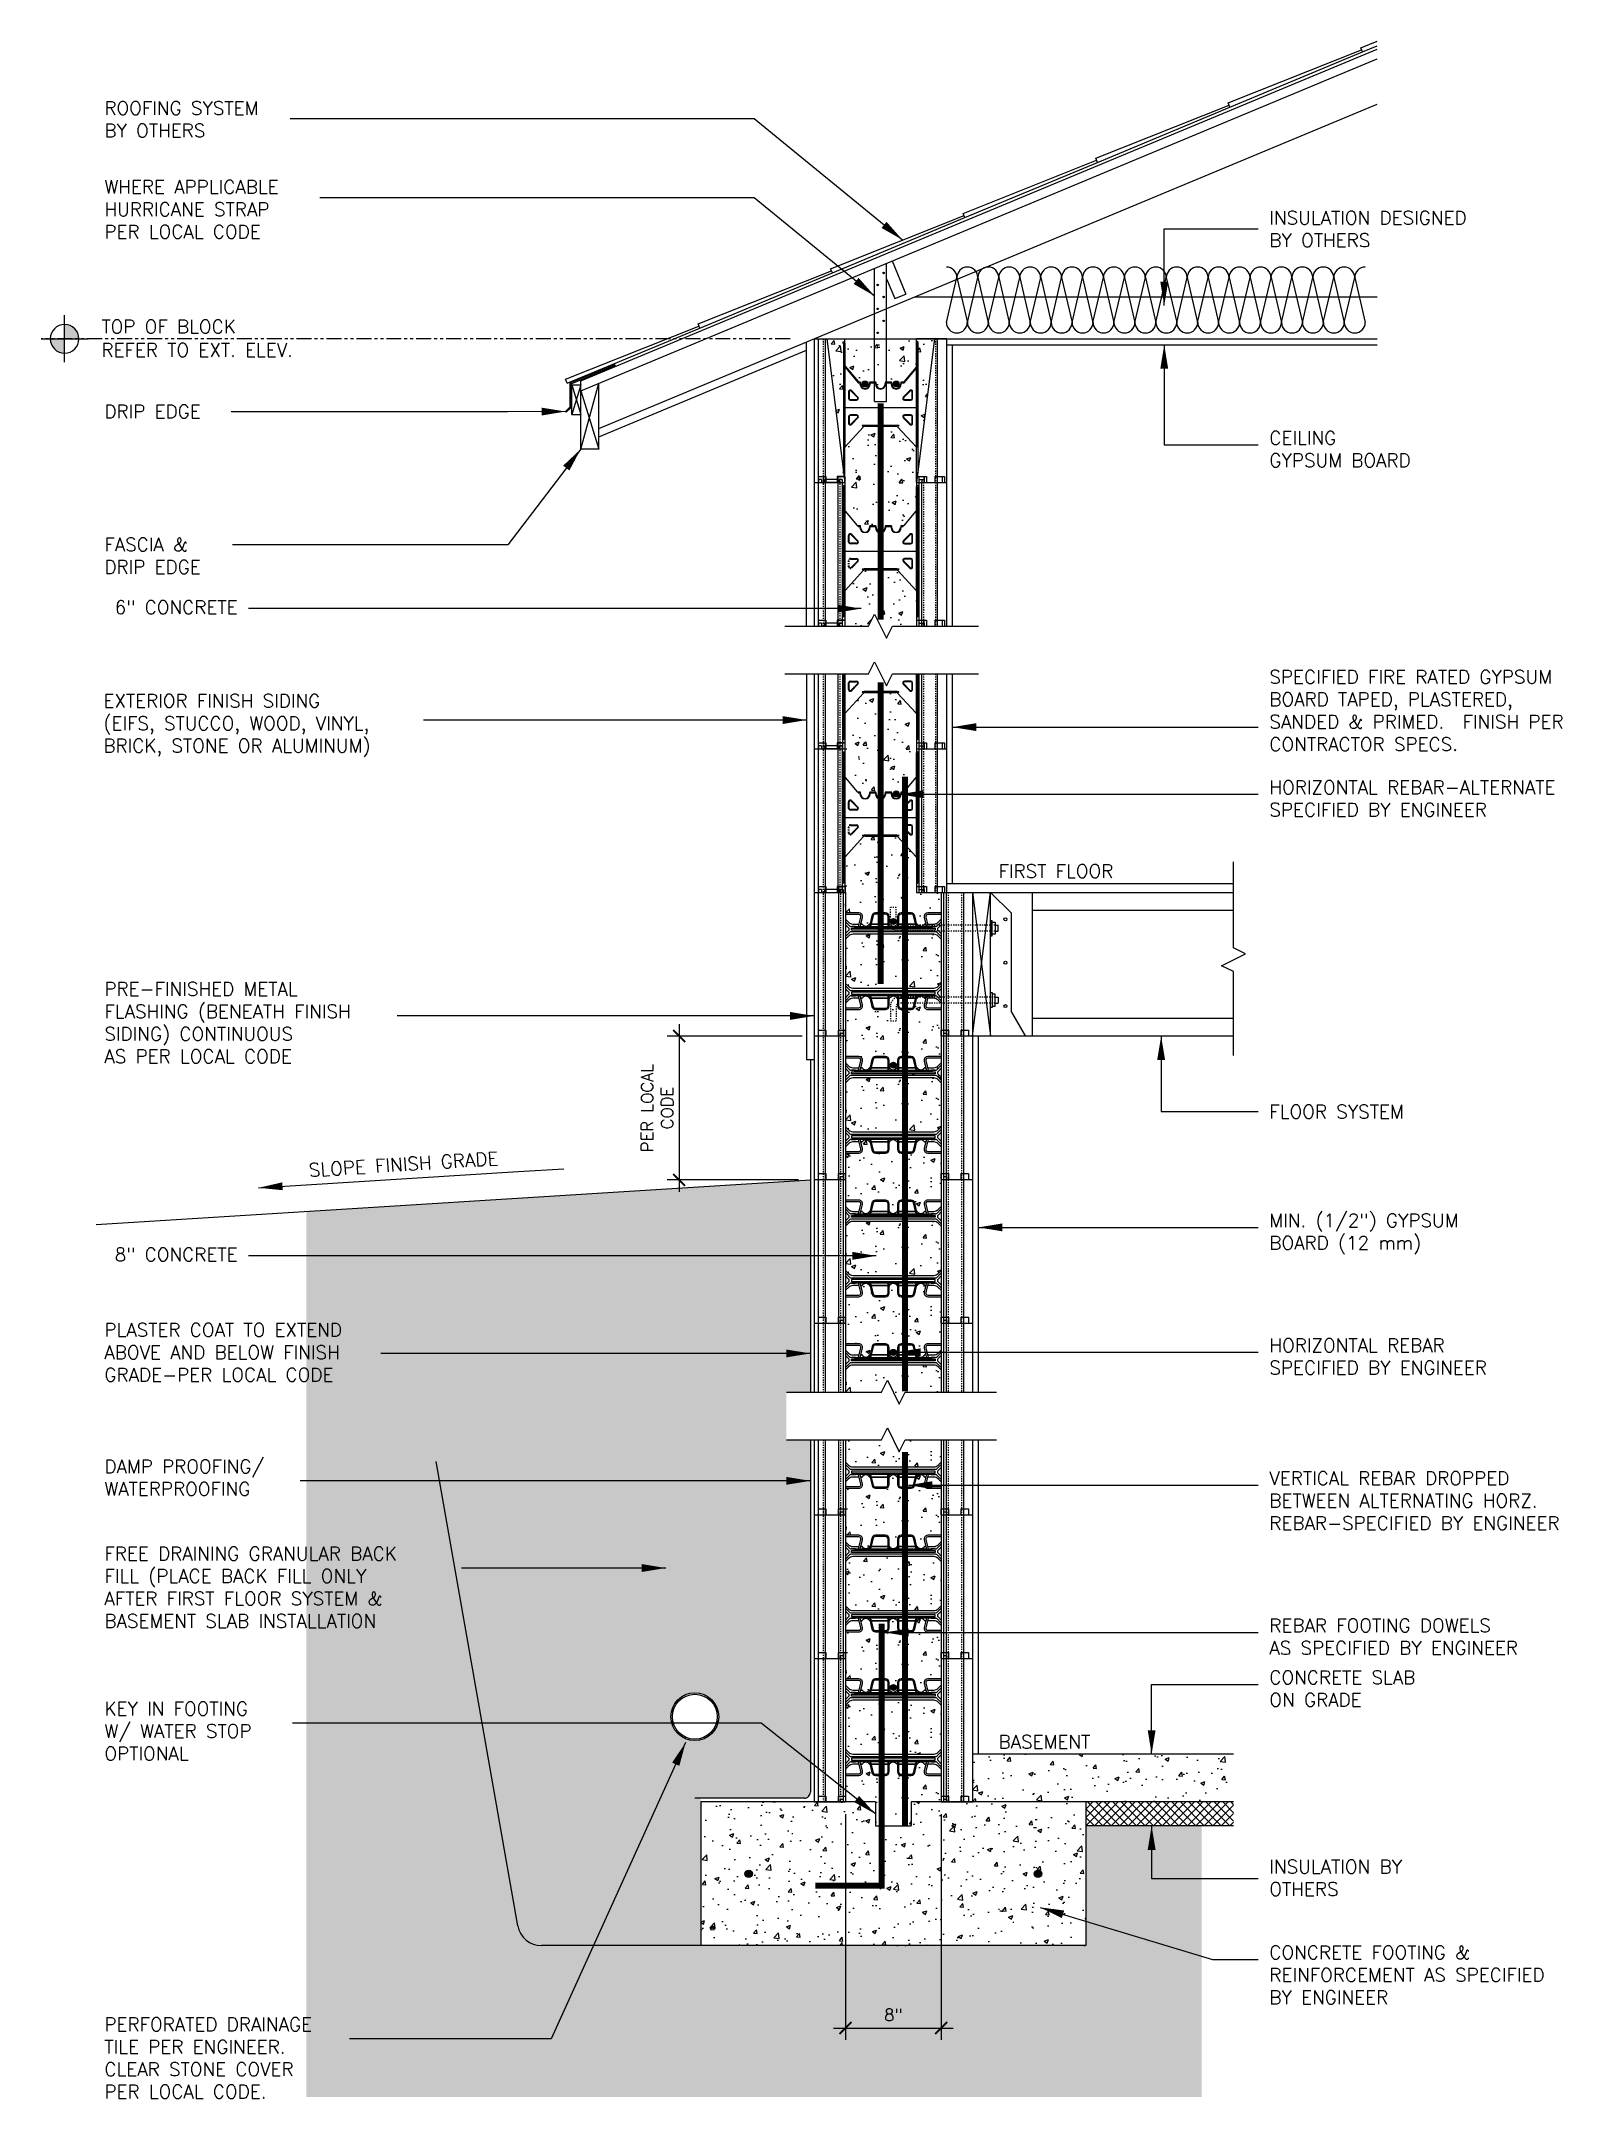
# Model space of a CAD drawing. Header units: inches. Extents: x -206 to -79, y -112 to 60.
import ezdxf

# ---------------------------------------------------------------- set-up
doc = ezdxf.new("R2010")
doc.units = ezdxf.units.IN
doc.header["$MEASUREMENT"] = 0
doc.linetypes.add('DASHED2', pattern=[0.375, 0.25, -0.125])
doc.linetypes.add('PHANTOM', pattern=[2.5, 1.25, -0.25, 0.25, -0.25, 0.25, -0.25])
for name, color, linetype in [('A-NOTE-SYMBOL', 7, 'Continuous'), ('A-SEC-DTL', 3, 'Continuous'), ('LAYER 12', 12, 'Continuous'), ('LAYER 13', 13, 'Continuous'), ('LAYER 3', 3, 'Continuous'), ('LAYER 5', 5, 'Continuous'), ('LAYER 7', 7, 'Continuous'), ('LAYER 8', 8, 'Continuous'), ('LAYER 9', 9, 'Continuous')]:
    doc.layers.add(name, color=color, linetype=linetype)
doc.styles.add('NOTES', font='simplex.shx', dxfattribs={"height": 1})
doc.dimstyles.new('DIM-16', dxfattribs={"dimscale": 16, "dimtxt": 0.09375, "dimasz": 0.125, "dimexe": 0.1875, "dimexo": 0.0625, "dimgap": 0.0625, "dimtad": 0, "dimtih": 1, "dimtoh": 1, "dimdec": 4, "dimzin": 3, "dimdsep": 46, "dimlunit": 4, "dimtxsty": 'NOTES', "dimcen": 0.0625, "dimclrt": 4, "dimadec": 0, "dimazin": 0, "dimtfac": 1, "dimtdec": 4, "dimtofl": 0, "dimtmove": 0, "dimatfit": 3, "dimfxl": 1, "dimfrac": 2, "dimtolj": 1, "dimtzin": 0, "dimarcsym": 0})
doc.dimstyles.new('DIM-16$0', dxfattribs={"dimscale": 16, "dimtxt": 1, "dimasz": 0.0625, "dimexe": 0.0625, "dimexo": 0.0625, "dimgap": 0.03125, "dimtad": 1, "dimdec": 4, "dimzin": 3, "dimdsep": 46, "dimlunit": 4, "dimtxsty": 'NOTES', "dimblk1": 'ARCHTICK', "dimblk2": 'ARCHTICK', "dimsah": 1, "dimcen": 0.0625, "dimdle": 0.0625, "dimclrd": 256, "dimclre": 256, "dimclrt": 7, "dimadec": 0, "dimazin": 0, "dimtfac": 1, "dimtdec": 4, "dimtmove": 2, "dimatfit": 3, "dimldrblk": 'ARCHTICK', "dimfxl": 1, "dimfrac": 2, "dimtolj": 1, "dimtzin": 0, "dimarcsym": 0})
pattern_1 = [(50, (0, 0), (3.5863, -0.31376), [0.375, -4.125]), (355, (0, 0), (-0.69376, 3.76096), [0.3, -3.3]), (100.4514, (0.299, -0.026), (2.89255, 3.4472), [0.3187, -3.50571]), (46.1842, (0, 1), (5.3362, -0.8276), [0.5625, -6.1875]), (96.6356, (0.4447, 0.931), (4.67331, 4.87059), [0.47805, -5.25856]), (351.184, (0, 1), (4.6733, 4.8706), [0.45, -4.95]), (21, (0.5, 0.75), (2.984535, -2.013094), [0.375, -4.125]), (326, (0.5, 0.75), (1.21658, 3.62575), [0.3, -3.3]), (71.4514, (0.7487, 0.5822), (4.20111, 1.61265), [0.3187, -3.50571]), (37.5, (0, 0), (0.060799, 1.664469), [0, -3.26, 0, -3.35, 0, -3.3125]), (7.5, (0, 0), (1.315348, 1.972059), [0, -1.91, 0, -3.185, 0, -1.2625]), (327.5, (-1.115, 0), (2.669112, -0.112774), [0, -1.25, 0, -3.9, 0, -5.175]), (317.5, (-1.615, 0), (2.91593, 0.500525), [0, -1.625, 0, -2.59, 0, -3.675])]

msp = doc.modelspace()

# ---------------------------------------------------------------- texts
at = {"layer": 'LAYER 7', "char_height": 1.125, "width": 28.9113797, "style": 'NOTES'}
for s, insert, attachment_point in [('\\A1;ROOFING SYSTEM\\PBY OTHERS', (-201.19925, 54.7539), 1), ('\\A1;WHERE APPLICABLE\\PHURRICANE STRAP\\PPER LOCAL CODE', (-201.19925, 48.16915), 1), ('\\A1;INSULATION DESIGNED\\PBY OTHERS', (-103.82421, 45.58758), 1), ('TOP OF BLOCK', (-201.4462, 36.50221), 1), ('REFER TO EXT. ELEV.', (-201.4462, 34.54193), 1), ('\\A1;DRIP EDGE', (-201.19925, 29.40561), 1), ('\\A1;CEILING\\PGYPSUM BOARD', (-103.82421, 27.19802), 1), ('\\A1;6" CONCRETE', (-190.06798, 13.04825), 3), ('\\A1;SPECIFIED FIRE RATED GYPSUM\\PBOARD TAPED, PLASTERED,\\PSANDED & PRIMED.  FINISH PER\\PCONTRACTOR SPECS.', (-103.82421, 7.23237), 1), ('\\A1;HORIZONTAL REBAR-ALTERNATE\\PSPECIFIED BY ENGINEER', (-103.82421, -1.99554), 1), ('FIRST FLOOR', (-126.4593, -8.998), 1), ('\\A1;PRE-FINISHED METAL\\PFLASHING (BENEATH FINISH\\PSIDING) CONTINUOUS\\PAS PER LOCAL CODE', (-201.19925, -18.84492), 1), ('\\A1;FLOOR SYSTEM', (-103.82421, -29.10045), 1), ('\\A1;MIN. (1/2") GYPSUM\\PBOARD (12 mm)', (-103.82421, -38.18295), 1), ('\\A1;8" CONCRETE', (-190.06798, -41.03073), 3), ('\\A1;PLASTER COAT TO EXTEND\\PABOVE AND BELOW FINISH GRADE-PER LOCAL CODE', (-201.19925, -47.32909), 1), ('\\A1;HORIZONTAL REBAR\\PSPECIFIED BY ENGINEER', (-103.82421, -48.61415), 1), ('\\A1;DAMP PROOFING/\\PWATERPROOFING', (-201.19925, -58.73674), 1), ('\\A1;VERTICAL REBAR DROPPED\\PBETWEEN ALTERNATING HORZ.\\PREBAR-SPECIFIED BY ENGINEER', (-103.82421, -59.72031), 1), ('\\A1;FREE DRAINING GRANULAR BACK FILL (PLACE BACK FILL ONLY AFTER FIRST FLOOR SYSTEM & BASEMENT SLAB INSTALLATION', (-201.19925, -66.02014), 1), ('\\A1;REBAR FOOTING DOWELS\\PAS SPECIFIED BY ENGINEER', (-103.82421, -72.02461), 1), ('\\A1;CONCRETE SLAB\\PON GRADE', (-103.82421, -76.36416), 1), ('\\A1;KEY IN FOOTING\\PW/ WATER STOP\\POPTIONAL', (-201.19925, -78.97362), 1), ('BASEMENT', (-126.45934, -81.74808), 1), ('\\A1;INSULATION BY\\POTHERS', (-103.82421, -92.17486), 1), ('\\A1;CONCRETE FOOTING &\\PREINFORCEMENT AS SPECIFIED\\PBY ENGINEER', (-103.82421, -99.34453), 1), ('\\A1;PERFORATED DRAINAGE\\PTILE PER ENGINEER.\\PCLEAR STONE COVER\\PPER LOCAL CODE.', (-201.19925, -105.35312), 1)]:
    msp.add_mtext(s, dxfattribs=dict(at, insert=insert, attachment_point=attachment_point))
at = {"layer": 'LAYER 7', "char_height": 1.125, "attachment_point": 4, "style": 'NOTES'}
for s, insert in [('\\A1;FASCIA &\\PDRIP EDGE', (-201.19925, 16.79135)), ('\\A1;EXTERIOR FINISH SIDING\\P(EIFS, STUCCO, WOOD, VINYL,\\PBRICK, STONE OR ALUMINUM)', (-201.28338, 2.60476))]:
    msp.add_mtext_dynamic_manual_height_columns(s, width=28.9113797, gutter_width=5, heights=[0], dxfattribs=dict(at, insert=insert))
at = {"layer": 'LAYER 7', "insert": (-184.14682, -33.984), "char_height": 1.125, "width": 28.9113797, "attachment_point": 1, "rotation": 3.5763344, "style": 'NOTES'}
msp.add_mtext('\\A1;SLOPE FINISH GRADE', dxfattribs=at)

# ---------------------------------------------------------------- blocks, each defined once
blk = doc.blocks.new('A$C2EF673A6')
for p, q in [((0, 0.87), (0.87, 4.62)), ((0.87, 4.62), (1.75, 0.87)), ((1.75, 0.87), (2.63, 4.62)), ((2.63, 4.62), (3.5, 0.87)), ((3.5, 0.87), (4.38, 4.62)), ((4.38, 4.62), (5.25, 0.87)), ((5.25, 0.87), (6.13, 4.62)), ((6.13, 4.62), (7, 0.87)), ((7, 0.87), (7.88, 4.62)), ((7.88, 4.62), (8.75, 0.87)), ((8.75, 0.87), (9.63, 4.62)), ((9.63, 4.62), (10.5, 0.87)), ((10.5, 0.87), (11.38, 4.62)), ((11.38, 4.62), (12.25, 0.87)), ((12.25, 0.87), (13.13, 4.62)), ((13.13, 4.62), (14, 0.87)), ((14, 0.87), (14.88, 4.62)), ((14.88, 4.62), (15.75, 0.87)), ((15.75, 0.87), (16.63, 4.62)), ((16.63, 4.62), (17.5, 0.87)), ((17.5, 0.87), (18.38, 4.62)), ((18.38, 4.62), (19.25, 0.87)), ((19.25, 0.87), (20.13, 4.62)), ((20.13, 4.62), (21, 0.87)), ((21, 0.87), (21.88, 4.62)), ((21.88, 4.62), (22.75, 0.87)), ((22.75, 0.87), (23.63, 4.62)), ((23.63, 4.62), (24.5, 0.87)), ((24.5, 0.87), (25.38, 4.62)), ((25.38, 4.62), (26.25, 0.87)), ((26.25, 0.87), (27.13, 4.62)), ((27.13, 4.62), (28, 0.87)), ((28, 0.87), (28.88, 4.62)), ((28.88, 4.62), (29.75, 0.87)), ((29.75, 0.87), (30.63, 4.62)), ((30.63, 4.62), (31.5, 0.87)), ((31.5, 0.87), (32.38, 4.62)), ((32.38, 4.62), (33.25, 0.87)), ((33.25, 0.87), (34.13, 4.62)), ((34.13, 4.62), (35, 0.87))]:
    blk.add_line(p, q)
for centre, start, end in [((0, 4.62), 0, 90), ((1.75, 4.62), 0, 180), ((3.5, 4.62), 0, 180), ((5.25, 4.62), 0, 180), ((7, 4.62), 0, 180), ((8.75, 4.62), 0, 180), ((10.5, 4.62), 0, 180), ((12.25, 4.62), 0, 180), ((14, 4.62), 0, 180), ((15.75, 4.62), 0, 180), ((17.5, 4.62), 0, 180), ((19.25, 4.62), 0, 180), ((21, 4.62), 0, 180), ((22.75, 4.62), 0, 180), ((24.5, 4.62), 0, 180), ((26.25, 4.62), 0, 180), ((28, 4.62), 0, 180), ((29.75, 4.62), 0, 180), ((31.5, 4.62), 0, 180), ((33.25, 4.62), 0, 180), ((35, 4.62), 90, 180), ((0.87, 0.87), 180, 0), ((2.63, 0.87), 180, 0), ((4.38, 0.87), 180, 0), ((6.13, 0.87), 180, 0), ((7.88, 0.87), 180, 0), ((9.63, 0.87), 180, 0), ((11.38, 0.87), 180, 0), ((13.13, 0.87), 180, 0), ((14.88, 0.87), 180, 0), ((16.63, 0.87), 180, 0), ((18.38, 0.87), 180, 0), ((20.13, 0.87), 180, 0), ((21.88, 0.87), 180, 0), ((23.63, 0.87), 180, 0), ((25.38, 0.87), 180, 0), ((27.13, 0.87), 180, 0), ((28.88, 0.87), 180, 0), ((30.63, 0.87), 180, 0), ((32.38, 0.87), 180, 0), ((34.13, 0.87), 180, 0)]:
    blk.add_arc(centre, 0.875, start, end)
blk = doc.blocks.new('_ArchTick')
at = {"color": 0, "linetype": 'ByBlock', "const_width": 0.15}
blk.add_lwpolyline([(-0.5, -0.5), (0.5, 0.5)], dxfattribs=at)
blk = doc.blocks.new('*D7')
at = {"layer": 'DEFPOINTS', "color": 0}
for p in [(-139.25, -87.34), (-131.25, -87.34), (-131.25, -106.22)]:
    blk.add_point(p, dxfattribs=at)
at = {"layer": 'LAYER 8', "lineweight": -2}
for p, q in [((-139.25, -88.34), (-139.25, -107.22)), ((-131.25, -88.34), (-131.25, -107.22)), ((-140.25, -106.22), (-130.25, -106.22))]:
    blk.add_line(p, q, dxfattribs=at)
at = {"layer": 'LAYER 8', "lineweight": -2, "rotation": 180}
blk.add_blockref('_ArchTick', (-139.25, -106.22), dxfattribs=at)
at = {"layer": 'LAYER 8', "lineweight": -2}
blk.add_blockref('_ArchTick', (-131.25, -106.22), dxfattribs=at)
at = {"layer": 'LAYER 8', "color": 7, "insert": (-135.25, -105.12), "char_height": 1, "attachment_point": 5, "style": 'NOTES'}
blk.add_mtext('\\A1;8"', dxfattribs=at)
blk = doc.blocks.new('*D8')
at = {"layer": 'DEFPOINTS', "color": 0}
for p in [(-141.88, -23.34), (-153.16, -35.36), (-142.19, -35.36)]:
    blk.add_point(p, dxfattribs=at)
at = {"layer": 'LAYER 8', "lineweight": -2}
for p, q in [((-153.16, -22.34), (-153.16, -36.36)), ((-142.88, -23.34), (-154.16, -23.34)), ((-143.19, -35.36), (-154.16, -35.36))]:
    blk.add_line(p, q, dxfattribs=at)
for p, rotation in [((-153.16, -23.34), 90), ((-153.16, -35.36), 270)]:
    blk.add_blockref('_ArchTick', p, dxfattribs=dict(at, rotation=rotation))
at = {"layer": 'LAYER 8', "color": 7, "insert": (-154.99, -29.35), "char_height": 1, "attachment_point": 5, "rotation": 90, "style": 'NOTES'}
blk.add_mtext('\\A1;PER LOCAL\\PCODE', dxfattribs=at)
blk = doc.blocks.new('ELEVATION-MARK')
at = {"layer": 'A-NOTE-SYMBOL'}
h = blk.add_hatch(color=256, dxfattribs=at)
h.paths.add_polyline_path([(0, 0), (0, 0.114, 0.414214), (-0.114, 0)])
h.paths.add_polyline_path([(0, -0.114, 0.414214), (0.114, 0), (0, 0)])
for p, q in [((0, -0.187), (0, 0.187)), ((0.187, 0), (-0.187, 0))]:
    blk.add_line(p, q, dxfattribs=at)
at = {"layer": 'A-NOTE-SYMBOL', "color": 3}
blk.add_circle((0, 0), 0.114, dxfattribs=at)
blk = doc.blocks.new('A$C01DD0D20')
at = {"layer": 'LAYER 12'}
for p, q in [((0.35, 12.5), (0.97, 12.5)), ((0.35, 12.5), (0.35, 0)), ((0.35, 12.5), (0.97, 12.5)), ((0.35, 12.5), (0.35, 12)), ((0.92, 12.5), (0.92, 0)), ((0.97, 12.5), (0.97, 12)), ((0.97, 12.5), (0.97, 12)), ((1.94, 12.5), (1.94, 12)), ((1.94, 12.5), (2.56, 12.5)), ((1.94, 12.5), (1.94, 12)), ((1.94, 12.5), (2.56, 12.5)), ((1.99, 12.5), (1.99, 0)), ((2.11, 12.25), (2.11, 12)), ((2.11, 12.25), (2.36, 12.25)), ((2.36, 12.25), (2.36, 0)), ((2.56, 12.5), (2.56, 12)), ((8.56, 12.5), (9.19, 12.5)), ((8.56, 12.5), (8.56, 12)), ((8.56, 12.5), (9.19, 12.5)), ((8.76, 12.25), (8.76, 0)), ((8.76, 12.25), (9.01, 12.25)), ((8.76, 12.25), (8.76, 12)), ((8.76, 12.25), (9.01, 12.25)), ((9.01, 12.25), (9.01, 12)), ((9.01, 12.25), (9.01, 12)), ((9.19, 12.5), (9.19, 12)), ((9.19, 12.5), (9.19, 12)), ((10.09, 12.5), (10.09, 12)), ((10.09, 12.5), (10.71, 12.5)), ((10.09, 12.5), (10.09, 12)), ((10.09, 12.5), (10.71, 12.5)), ((10.71, 12.5), (10.71, 12)), ((10.71, 12.5), (10.71, 12)), ((2.41, 11.73), (2.5, 11.78)), ((2.46, 11.65), (2.41, 11.73)), ((2.46, 11.63), (2.46, 0.93)), ((2.46, 11.59), (2.46, 11.62)), ((2.5, 11.78), (2.56, 11.67)), ((2.56, 11.65), (2.56, 9.67)), ((8.56, 9.67), (8.56, 11.65)), ((8.57, 11.67), (8.63, 11.78)), ((8.63, 11.78), (8.71, 11.73)), ((8.66, 11.63), (8.66, 0.93)), ((8.66, 11.62), (8.66, 11.59)), ((8.71, 11.73), (8.67, 11.65)), ((8.98, 12), (8.98, 0)), ((10.3, 12), (10.3, 0)), ((2.56, 9.67), (2.56, 2.91)), ((2.59, 9.6), (3.61, 8.41)), ((7.52, 8.41), (8.53, 9.6)), ((8.56, 2.91), (8.56, 9.67)), ((2.89, 7.02), (2.89, 7.56)), ((2.94, 7.02), (2.94, 7.56)), ((3.56, 6.92), (3.04, 6.92)), ((3.11, 7.63), (3.63, 7.09)), ((3.15, 7.66), (3.67, 7.12)), ((3.68, 8.38), (3.69, 8.38)), ((3.84, 8.38), (3.68, 8.38)), ((3.69, 8.38), (3.69, 8.33)), ((3.69, 8.33), (3.79, 8.33)), ((3.84, 8.28), (3.84, 8.23)), ((3.89, 8.23), (3.89, 8.33)), ((4.64, 8.33), (4.64, 8.23)), ((5.14, 8.38), (4.69, 8.38)), ((4.69, 8.23), (4.69, 8.28)), ((4.74, 8.33), (5.09, 8.33)), ((5.14, 8.28), (5.14, 8.23)), ((5.19, 8.23), (5.19, 8.33)), ((5.94, 8.33), (5.94, 8.23)), ((6.44, 8.38), (5.99, 8.38)), ((5.99, 8.23), (5.99, 8.28)), ((6.04, 8.33), (6.39, 8.33)), ((6.44, 8.28), (6.44, 8.23)), ((6.49, 8.23), (6.49, 8.33)), ((7.24, 8.33), (7.24, 8.23)), ((7.44, 8.38), (7.29, 8.38)), ((7.29, 8.23), (7.29, 8.28)), ((7.34, 8.33), (7.44, 8.33)), ((7.44, 8.33), (7.44, 8.38)), ((7.44, 8.38), (7.44, 8.38)), ((7.98, 7.66), (7.46, 7.12)), ((8.02, 7.63), (7.5, 7.09)), ((7.57, 6.92), (8.09, 6.92)), ((8.19, 7.02), (8.19, 7.56)), ((8.24, 7.02), (8.24, 7.56)), ((2.46, 6.25), (8.66, 6.25)), ((3.56, 6.87), (3.04, 6.87)), ((3.04, 5.65), (3.56, 5.65)), ((3.04, 5.6), (3.56, 5.6)), ((3.63, 5.43), (3.11, 4.89)), ((3.67, 5.4), (3.15, 4.86)), ((7.46, 5.4), (7.98, 4.86)), ((7.5, 5.43), (8.02, 4.89)), ((7.57, 6.87), (8.09, 6.87)), ((8.09, 5.65), (7.57, 5.65)), ((8.09, 5.6), (7.57, 5.6)), ((8.19, 4.96), (8.19, 5.5)), ((8.24, 4.96), (8.24, 5.5)), ((2.59, 2.98), (4.14, 4.66)), ((4.19, 4.77), (4.04, 4.75)), ((4.04, 4.74), (4.19, 4.72)), ((5.56, 4.77), (4.19, 4.77)), ((4.19, 4.72), (5.56, 4.72)), ((4.25, 4.7), (5.56, 4.7)), ((6.93, 4.77), (5.56, 4.77)), ((5.56, 4.72), (6.93, 4.72)), ((5.56, 4.7), (6.88, 4.7)), ((7.09, 4.75), (6.93, 4.77)), ((6.93, 4.72), (7.09, 4.74)), ((6.98, 4.66), (8.53, 2.98)), ((2.56, 0.9), (2.56, 2.91)), ((8.56, 2.91), (8.56, 0.9)), ((0.35, 0.5), (0.97, 0.5)), ((0.35, 0.5), (0.97, 0.5)), ((0.35, 0.5), (0.35, 0)), ((0.35, 0.5), (0.97, 0.5)), ((0.35, 0.5), (0.35, 0)), ((0.35, 0.5), (0.97, 0.5)), ((0.35, 0.5), (0.97, 0.5)), ((0.35, 0.5), (0.97, 0.5)), ((0.35, 0.5), (0.97, 0.5)), ((0.35, 0.5), (0.35, 0)), ((0.35, 0.5), (0.97, 0.5)), ((0.35, 0.5), (0.35, 0)), ((0.35, 0.5), (0.97, 0.5)), ((0.35, 0.5), (0.97, 0.5)), ((0.35, 0.5), (0.97, 0.5)), ((0.35, 0.5), (0.97, 0.5)), ((0.35, 0.5), (0.35, 0)), ((0.35, 0.5), (0.97, 0.5)), ((0.35, 0.5), (0.97, 0.5)), ((0.35, 0.5), (0.97, 0.5)), ((0.35, 0.5), (0.97, 0.5)), ((0.35, 0.5), (0.35, 0)), ((0.35, 0.5), (0.97, 0.5)), ((0.35, 0.5), (0.97, 0.5)), ((0.35, 0.5), (0.97, 0.5)), ((0.35, 0.5), (0.35, 0)), ((0.35, 0.5), (0.97, 0.5)), ((0.35, 0.5), (0.35, 0)), ((0.35, 0.5), (0.35, 0)), ((0.37, 0.25), (0.37, 0)), ((0.62, 0.25), (0.37, 0.25)), ((0.37, 0.25), (0.37, 0)), ((0.62, 0.25), (0.37, 0.25)), ((0.37, 0.25), (0.37, 0)), ((0.62, 0.25), (0.37, 0.25)), ((0.62, 0.25), (0.62, 0)), ((0.62, 0.25), (0.62, 0)), ((0.62, 0.25), (0.62, 0)), ((1.94, 0.25), (0.87, 0.25)), ((0.87, 0.25), (0.87, 0)), ((1.94, 0.25), (0.87, 0.25)), ((0.87, 0.25), (0.87, 0)), ((1.94, 0.25), (0.87, 0.25)), ((0.87, 0.25), (0.87, 0)), ((0.97, 0.5), (0.97, 0)), ((0.97, 0.5), (0.97, 0)), ((0.97, 0.5), (0.97, 0)), ((0.97, 0.5), (0.97, 0)), ((0.97, 0.5), (0.97, 0)), ((0.97, 0.5), (0.97, 0)), ((0.97, 0.5), (0.97, 0)), ((0.97, 0.5), (0.97, 0)), ((0.97, 0.5), (0.97, 0)), ((0.97, 0.5), (0.97, 0)), ((0.97, 0.5), (0.97, 0)), ((0.97, 0.5), (0.97, 0)), ((0.97, 0.5), (0.97, 0)), ((0.97, 0.5), (0.97, 0)), ((0.97, 0.5), (0.97, 0)), ((0.97, 0.5), (0.97, 0)), ((0.97, 0.5), (0.97, 0)), ((0.97, 0.5), (0.97, 0)), ((0.97, 0.5), (0.97, 0)), ((0.97, 0.5), (0.97, 0)), ((1.94, 0.5), (1.94, 0)), ((1.94, 0.5), (2.56, 0.5)), ((1.94, 0.5), (1.94, 0)), ((1.94, 0.5), (2.56, 0.5)), ((1.94, 0.5), (1.94, 0)), ((1.94, 0.5), (2.56, 0.5)), ((1.94, 0.5), (1.94, 0)), ((1.94, 0.5), (2.56, 0.5)), ((1.94, 0.5), (1.94, 0)), ((1.94, 0.5), (2.56, 0.5)), ((1.94, 0.5), (1.94, 0)), ((1.94, 0.5), (2.56, 0.5)), ((1.94, 0.5), (1.94, 0)), ((1.94, 0.5), (2.56, 0.5)), ((1.94, 0.5), (1.94, 0)), ((2.56, 0.5), (1.94, 0.5)), ((1.94, 0.5), (1.94, 0)), ((1.94, 0.5), (2.56, 0.5)), ((1.94, 0.5), (1.94, 0)), ((1.94, 0.5), (2.56, 0.5)), ((1.94, 0.5), (1.94, 0)), ((1.94, 0.5), (2.56, 0.5)), ((1.94, 0.5), (1.94, 0)), ((1.94, 0.5), (2.56, 0.5)), ((1.94, 0.5), (1.94, 0)), ((1.94, 0.5), (2.56, 0.5)), ((1.94, 0.5), (1.94, 0)), ((1.94, 0.5), (2.56, 0.5)), ((1.94, 0.5), (1.94, 0)), ((1.94, 0.5), (2.56, 0.5)), ((1.94, 0.5), (1.94, 0)), ((1.94, 0.5), (2.56, 0.5)), ((1.94, 0.5), (1.94, 0)), ((1.94, 0.5), (2.56, 0.5)), ((1.94, 0.5), (1.94, 0)), ((1.94, 0.5), (2.56, 0.5)), ((1.94, 0.5), (1.94, 0)), ((2.56, 0.5), (1.94, 0.5)), ((1.94, 0.5), (1.94, 0)), ((1.94, 0.5), (2.56, 0.5)), ((1.94, 0.5), (1.94, 0)), ((1.94, 0.5), (2.56, 0.5)), ((1.94, 0.5), (1.94, 0)), ((2.56, 0.5), (1.94, 0.5)), ((1.94, 0.5), (1.94, 0)), ((1.94, 0.5), (2.56, 0.5)), ((2.11, 0.25), (2.11, 0)), ((2.11, 0.25), (2.36, 0.25)), ((2.11, 0.25), (2.11, 0)), ((2.11, 0.25), (2.36, 0.25)), ((2.11, 0.25), (2.11, 0)), ((2.11, 0.25), (2.36, 0.25)), ((2.11, 0.25), (2.11, 0)), ((2.36, 0.25), (2.11, 0.25)), ((2.11, 0.25), (2.11, 0)), ((2.11, 0.25), (2.36, 0.25)), ((2.11, 0.25), (2.11, 0)), ((2.11, 0.25), (2.36, 0.25)), ((2.11, 0.25), (2.11, 0)), ((2.11, 0.25), (2.36, 0.25)), ((2.11, 0.25), (2.11, 0)), ((2.11, 0.25), (2.36, 0.25)), ((2.11, 0.25), (2.11, 0)), ((2.11, 0.25), (2.36, 0.25)), ((2.11, 0.25), (2.11, 0)), ((2.36, 0.25), (2.11, 0.25)), ((2.11, 0.25), (2.11, 0)), ((2.11, 0.25), (2.36, 0.25)), ((2.11, 0.25), (2.11, 0)), ((2.36, 0.25), (2.11, 0.25)), ((2.36, 0.25), (2.36, 0)), ((2.36, 0.25), (2.36, 0)), ((2.36, 0.25), (2.36, 0)), ((2.46, 0.9), (2.41, 0.82)), ((2.41, 0.82), (2.5, 0.77)), ((2.46, 0.96), (2.46, 0.93)), ((2.5, 0.77), (2.56, 0.88)), ((2.56, 0.5), (2.56, 0)), ((2.56, 0.5), (2.56, 0)), ((2.56, 0.5), (2.56, 0)), ((2.56, 0.5), (2.56, 0)), ((2.56, 0.5), (2.56, 0)), ((2.56, 0.5), (2.56, 0)), ((2.56, 0.5), (2.56, 0)), ((2.56, 0.5), (2.56, 0)), ((2.56, 0.5), (2.56, 0)), ((2.56, 0.5), (2.56, 0)), ((2.56, 0.5), (2.56, 0)), ((8.56, 0.5), (9.18, 0.5)), ((8.56, 0.5), (9.18, 0.5)), ((8.56, 0.5), (9.18, 0.5)), ((8.57, 0.88), (8.63, 0.77)), ((8.63, 0.77), (8.71, 0.82)), ((8.66, 0.93), (8.66, 0.96)), ((8.71, 0.82), (8.67, 0.9)), ((8.76, 0.5), (8.76, 0)), ((8.76, 0.5), (9.39, 0.5)), ((8.76, 0.25), (8.76, 0)), ((8.76, 0.25), (9.01, 0.25)), ((8.76, 0.25), (9.01, 0.25)), ((8.76, 0.25), (8.76, 0)), ((8.76, 0.25), (9.01, 0.25)), ((8.96, 0.25), (9.21, 0.25)), ((9.01, 0.25), (9.01, 0)), ((9.01, 0.25), (9.01, 0)), ((9.01, 0.25), (9.01, 0)), ((9.18, 0.5), (9.18, 0)), ((9.18, 0.5), (9.18, 0)), ((9.18, 0.5), (9.18, 0)), ((9.21, 0.25), (9.21, 0)), ((9.39, 0.5), (9.39, 0)), ((10.08, 0.5), (10.08, 0)), ((10.08, 0.5), (10.71, 0.5)), ((10.08, 0.5), (10.08, 0)), ((10.08, 0.5), (10.71, 0.5)), ((10.08, 0.5), (10.08, 0)), ((10.08, 0.5), (10.71, 0.5)), ((10.29, 0.5), (10.29, 0)), ((10.29, 0.5), (10.91, 0.5)), ((10.71, 0.5), (10.71, 0)), ((10.71, 0.5), (10.71, 0)), ((10.71, 0.5), (10.71, 0)), ((10.91, 0.5), (10.91, 0))]:
    blk.add_line(p, q, dxfattribs=at)
at = {"layer": 'LAYER 12', "linetype": 'DASHED2', "ltscale": 0.15}
for p, q in [((0.76, 12.5), (0.76, 0)), ((2.15, 12.5), (2.15, 0)), ((9.14, 12), (9.14, 0)), ((10.14, 12), (10.14, 0)), ((2.89, 4.96), (2.89, 5.5)), ((2.94, 4.96), (2.94, 5.5))]:
    blk.add_line(p, q, dxfattribs=at)
at = {"layer": 'LAYER 12'}
for centre, radius, start, end in [((2.41, 11.62), 0.05, 0, 30), ((2.51, 11.65), 0.05, 0, 30), ((8.61, 11.65), 0.05, 150, 180), ((8.71, 11.62), 0.05, 150, 180), ((2.66, 9.67), 0.1, 180, 223.8309), ((8.46, 9.67), 0.1, 316.1691, 360), ((3.04, 7.56), 0.15, 43.8309, 180), ((3.04, 7.02), 0.15, 180, 270), ((3.04, 7.56), 0.1, 43.8309, 180), ((3.04, 7.02), 0.1, 180, 270), ((3.56, 7.02), 0.15, 270, 43.8309), ((3.56, 7.02), 0.1, 270, 43.8309), ((3.68, 8.48), 0.1, 223.8309, 270), ((3.79, 8.28), 0.05, 360, 90), ((3.84, 8.33), 0.05, 0, 90), ((4.26, 8.23), 0.425, 180, 360), ((4.26, 8.23), 0.375, 180, 0), ((4.69, 8.33), 0.05, 90, 180), ((4.74, 8.28), 0.05, 90, 180), ((5.09, 8.28), 0.05, 360, 90), ((5.14, 8.33), 0.05, 0, 90), ((5.56, 8.23), 0.425, 180, 270), ((5.56, 8.23), 0.375, 180, 270), ((5.56, 8.23), 0.425, 270, 0), ((5.56, 8.23), 0.375, 270, 0), ((5.99, 8.33), 0.05, 90, 180), ((6.04, 8.28), 0.05, 90, 180), ((6.39, 8.28), 0.05, 0, 90), ((6.44, 8.33), 0.05, 0, 90), ((6.86, 8.23), 0.425, 180, 0), ((6.86, 8.23), 0.375, 180, 0), ((7.29, 8.33), 0.05, 90, 180), ((7.34, 8.28), 0.05, 90, 180), ((7.57, 7.02), 0.15, 136.1691, 270), ((7.44, 8.48), 0.1, 270, 316.1691), ((7.57, 7.02), 0.1, 136.1691, 270), ((8.09, 7.56), 0.15, 0, 136.1691), ((8.09, 7.56), 0.1, 0, 136.1691), ((8.09, 7.02), 0.15, 270, 0), ((8.09, 7.02), 0.1, 270, 360), ((3.56, 5.5), 0.15, 316.1691, 90), ((3.56, 5.5), 0.1, 316.1691, 90), ((7.57, 5.5), 0.15, 90, 223.8309), ((7.57, 5.5), 0.1, 90, 223.8309), ((8.09, 5.5), 0.15, 360, 90), ((8.09, 5.5), 0.1, 0, 90), ((4.04, 4.75), 0.01, 97.4099, 262.5901), ((4.25, 4.55), 0.15, 90, 135), ((6.88, 4.55), 0.15, 45, 90), ((7.09, 4.75), 0.01, 277.4099, 82.5901), ((8.09, 4.96), 0.15, 223.8309, 360), ((8.09, 4.96), 0.1, 223.8309, 0), ((2.66, 2.91), 0.1, 135, 180), ((8.46, 2.91), 0.1, 360, 45), ((2.41, 0.93), 0.05, 330, 360), ((2.51, 0.9), 0.05, 330, 360), ((8.61, 0.9), 0.05, 180, 210), ((8.71, 0.93), 0.05, 180, 210)]:
    blk.add_arc(centre, radius, start, end, dxfattribs=at)
at = {"layer": 'LAYER 12', "linetype": 'DASHED2', "ltscale": 0.15}
for centre, radius, start, end in [((3.04, 5.5), 0.15, 90, 180), ((3.04, 5.5), 0.1, 90, 180), ((3.04, 4.96), 0.15, 180, 316.1691), ((3.04, 4.96), 0.1, 180, 316.1691)]:
    blk.add_arc(centre, radius, start, end, dxfattribs=at)
at = {"layer": 'LAYER 5'}
for p, q in [((2.56, 12.5), (2.56, 0)), ((8.56, 12.5), (8.56, 0)), ((0, 12), (0, 0)), ((0, 12), (2.56, 12)), ((8.56, 12), (11.06, 12)), ((11.06, 12), (11.06, 0)), ((0, 0), (2.56, 0)), ((8.56, 0), (11.06, 0))]:
    blk.add_line(p, q, dxfattribs=at)
blk = doc.blocks.new('A$C1BB5639D')
at = {"layer": 'LAYER 12'}
for p, q in [((0.35, 12), (0.35, 0)), ((0.92, 12), (0.92, 0)), ((1.06, 12), (2.56, 12)), ((2.41, 11.73), (2.5, 11.78)), ((2.46, 11.65), (2.41, 11.73)), ((2.46, 11.63), (2.46, 0.93)), ((2.46, 11.59), (2.46, 11.62)), ((2.5, 11.78), (2.56, 11.68)), ((2.56, 0), (2.56, 12)), ((2.56, 11.65), (2.56, 9.67)), ((10.06, 12), (8.56, 12)), ((8.56, 0), (8.56, 12)), ((8.56, 11.65), (8.56, 9.67)), ((8.63, 11.78), (8.57, 11.68)), ((8.71, 11.73), (8.63, 11.78)), ((8.66, 11.63), (8.66, 0.93)), ((8.66, 11.59), (8.66, 11.62)), ((8.67, 11.65), (8.71, 11.73)), ((10.3, 12), (10.3, 0)), ((2.56, 9.75), (3.71, 8.41)), ((2.56, 9.67), (2.56, 2.91)), ((2.56, 9.65), (3.69, 8.33)), ((7.52, 8.41), (8.56, 9.63)), ((7.53, 8.33), (8.56, 9.54)), ((8.56, 9.67), (8.56, 2.91)), ((2.89, 7.56), (2.89, 7.02)), ((2.94, 7.56), (2.94, 7.02)), ((3.04, 6.92), (3.56, 6.92)), ((3.63, 7.09), (3.11, 7.63)), ((3.67, 7.12), (3.15, 7.66)), ((3.69, 8.33), (3.79, 8.33)), ((3.78, 8.38), (3.79, 8.38)), ((3.84, 8.38), (3.78, 8.38)), ((3.84, 8.28), (3.84, 8.23)), ((3.89, 8.23), (3.89, 8.33)), ((4.64, 8.33), (4.64, 8.23)), ((5.14, 8.38), (4.69, 8.38)), ((4.69, 8.23), (4.69, 8.28)), ((4.74, 8.33), (5.09, 8.33)), ((5.14, 8.28), (5.14, 8.23)), ((5.19, 8.23), (5.19, 8.33)), ((5.94, 8.33), (5.94, 8.23)), ((6.44, 8.38), (5.99, 8.38)), ((5.99, 8.23), (5.99, 8.28)), ((6.04, 8.33), (6.39, 8.33)), ((6.44, 8.28), (6.44, 8.23)), ((6.49, 8.23), (6.49, 8.33)), ((7.24, 8.33), (7.24, 8.23)), ((7.44, 8.38), (7.29, 8.38)), ((7.29, 8.23), (7.29, 8.28)), ((7.34, 8.33), (7.53, 8.33)), ((7.44, 8.33), (7.44, 8.38)), ((7.44, 8.38), (7.44, 8.38)), ((7.98, 7.66), (7.46, 7.12)), ((8.02, 7.63), (7.5, 7.09)), ((7.57, 6.92), (8.09, 6.92)), ((8.19, 7.02), (8.19, 7.56)), ((8.24, 7.02), (8.24, 7.56)), ((2.56, 6.25), (8.56, 6.25)), ((2.89, 5.5), (2.89, 4.96)), ((2.94, 5.5), (2.94, 4.96)), ((3.04, 6.87), (3.56, 6.87)), ((3.56, 5.65), (3.04, 5.65)), ((3.56, 5.6), (3.04, 5.6)), ((3.11, 4.89), (3.63, 5.43)), ((3.15, 4.86), (3.67, 5.4)), ((7.46, 5.4), (7.98, 4.86)), ((7.5, 5.43), (8.02, 4.89)), ((7.57, 6.87), (8.09, 6.87)), ((8.09, 5.65), (7.57, 5.65)), ((8.09, 5.6), (7.57, 5.6)), ((8.19, 4.96), (8.19, 5.5)), ((8.24, 4.96), (8.24, 5.5)), ((2.56, 2.95), (4.14, 4.66)), ((4.19, 4.77), (4.04, 4.75)), ((4.04, 4.74), (4.19, 4.72)), ((5.56, 4.77), (4.19, 4.77)), ((4.19, 4.72), (5.56, 4.72)), ((4.25, 4.7), (5.56, 4.7)), ((6.93, 4.77), (5.56, 4.77)), ((5.56, 4.72), (6.93, 4.72)), ((5.56, 4.7), (6.88, 4.7)), ((7.09, 4.75), (6.93, 4.77)), ((6.93, 4.72), (7.09, 4.74)), ((6.98, 4.66), (8.56, 2.95)), ((8.56, 0.9), (8.56, 2.91)), ((0, 0), (2.11, 0)), ((0, 0), (2.11, 0)), ((0, 0), (2.11, 0)), ((0, 0), (2.11, 0)), ((0, 0), (2.11, 0)), ((0, 0), (2.11, 0)), ((0, 0), (2.11, 0)), ((0, 0), (2.11, 0)), ((0, 0), (2.11, 0)), ((0.35, 0.5), (0.97, 0.5)), ((0.35, 0.5), (0.97, 0.5)), ((0.35, 0.5), (0.35, 0)), ((0.35, 0.5), (0.97, 0.5)), ((0.35, 0.5), (0.35, 0)), ((0.35, 0.5), (0.97, 0.5)), ((0.35, 0.5), (0.97, 0.5)), ((0.35, 0.5), (0.97, 0.5)), ((0.35, 0.5), (0.97, 0.5)), ((0.35, 0.5), (0.35, 0)), ((0.35, 0.5), (0.97, 0.5)), ((0.35, 0.5), (0.35, 0)), ((0.35, 0.5), (0.97, 0.5)), ((0.35, 0.5), (0.97, 0.5)), ((0.35, 0.5), (0.97, 0.5)), ((0.35, 0.5), (0.97, 0.5)), ((0.35, 0.5), (0.35, 0)), ((0.35, 0.5), (0.97, 0.5)), ((0.35, 0.5), (0.97, 0.5)), ((0.35, 0.5), (0.97, 0.5)), ((0.35, 0.5), (0.97, 0.5)), ((0.35, 0.5), (0.35, 0)), ((0.35, 0.5), (0.97, 0.5)), ((0.35, 0.5), (0.97, 0.5)), ((0.35, 0.5), (0.97, 0.5)), ((0.35, 0.5), (0.35, 0)), ((0.35, 0.5), (0.97, 0.5)), ((0.35, 0.5), (0.35, 0)), ((0.35, 0.5), (0.35, 0)), ((0.37, 0.25), (0.37, 0)), ((0.62, 0.25), (0.37, 0.25)), ((0.37, 0.25), (0.37, 0)), ((0.62, 0.25), (0.37, 0.25)), ((0.37, 0.25), (0.37, 0)), ((0.62, 0.25), (0.37, 0.25)), ((0.62, 0.25), (0.62, 0)), ((0.62, 0.25), (0.62, 0)), ((0.62, 0.25), (0.62, 0)), ((1.94, 0.25), (0.87, 0.25)), ((0.87, 0.25), (0.87, 0)), ((1.94, 0.25), (0.87, 0.25)), ((0.87, 0.25), (0.87, 0)), ((1.94, 0.25), (0.87, 0.25)), ((0.87, 0.25), (0.87, 0)), ((1.99, 0), (0.92, 0)), ((1.99, 0), (0.92, 0)), ((1.99, 0), (0.92, 0)), ((1.99, 0), (0.92, 0)), ((1.99, 0), (0.92, 0)), ((1.99, 0), (0.92, 0)), ((1.99, 0), (0.92, 0)), ((1.99, 0), (0.92, 0)), ((1.99, 0), (0.92, 0)), ((0.97, 0.5), (0.97, 0)), ((0.97, 0.5), (0.97, 0)), ((0.97, 0.5), (0.97, 0)), ((0.97, 0.5), (0.97, 0)), ((0.97, 0.5), (0.97, 0)), ((0.97, 0.5), (0.97, 0)), ((0.97, 0.5), (0.97, 0)), ((0.97, 0.5), (0.97, 0)), ((0.97, 0.5), (0.97, 0)), ((0.97, 0.5), (0.97, 0)), ((0.97, 0.5), (0.97, 0)), ((0.97, 0.5), (0.97, 0)), ((0.97, 0.5), (0.97, 0)), ((0.97, 0.5), (0.97, 0)), ((0.97, 0.5), (0.97, 0)), ((0.97, 0.5), (0.97, 0)), ((0.97, 0.5), (0.97, 0)), ((0.97, 0.5), (0.97, 0)), ((0.97, 0.5), (0.97, 0)), ((0.97, 0.5), (0.97, 0)), ((0.97, 0), (1.94, 0)), ((0.97, 0), (1.94, 0)), ((0.97, 0), (1.94, 0)), ((0.97, 0), (1.94, 0)), ((0.97, 0), (1.94, 0)), ((0.97, 0), (1.94, 0)), ((0.97, 0), (1.94, 0)), ((0.97, 0), (1.94, 0)), ((0.97, 0), (1.94, 0)), ((1.94, 0.5), (1.94, 0)), ((1.94, 0.5), (2.56, 0.5)), ((1.94, 0.5), (1.94, 0)), ((1.94, 0.5), (2.56, 0.5)), ((1.94, 0.5), (1.94, 0)), ((1.94, 0.5), (2.56, 0.5)), ((1.94, 0.5), (1.94, 0)), ((1.94, 0.5), (2.56, 0.5)), ((1.94, 0.5), (1.94, 0)), ((1.94, 0.5), (2.56, 0.5)), ((1.94, 0.5), (1.94, 0)), ((1.94, 0.5), (2.56, 0.5)), ((1.94, 0.5), (1.94, 0)), ((1.94, 0.5), (2.56, 0.5)), ((1.94, 0.5), (1.94, 0)), ((2.56, 0.5), (1.94, 0.5)), ((1.94, 0.5), (1.94, 0)), ((1.94, 0.5), (2.56, 0.5)), ((1.94, 0.5), (1.94, 0)), ((1.94, 0.5), (2.56, 0.5)), ((1.94, 0.5), (1.94, 0)), ((1.94, 0.5), (2.56, 0.5)), ((1.94, 0.5), (1.94, 0)), ((1.94, 0.5), (2.56, 0.5)), ((1.94, 0.5), (1.94, 0)), ((1.94, 0.5), (2.56, 0.5)), ((1.94, 0.5), (1.94, 0)), ((1.94, 0.5), (2.56, 0.5)), ((1.94, 0.5), (1.94, 0)), ((1.94, 0.5), (2.56, 0.5)), ((1.94, 0.5), (1.94, 0)), ((1.94, 0.5), (2.56, 0.5)), ((1.94, 0.5), (1.94, 0)), ((1.94, 0.5), (2.56, 0.5)), ((1.94, 0.5), (1.94, 0)), ((1.94, 0.5), (2.56, 0.5)), ((1.94, 0.5), (1.94, 0)), ((2.56, 0.5), (1.94, 0.5)), ((1.94, 0.5), (1.94, 0)), ((1.94, 0.5), (2.56, 0.5)), ((1.94, 0.5), (1.94, 0)), ((1.94, 0.5), (2.56, 0.5)), ((1.94, 0.5), (1.94, 0)), ((2.56, 0.5), (1.94, 0.5)), ((1.94, 0.5), (1.94, 0)), ((1.94, 0.5), (2.56, 0.5)), ((2.11, 0.25), (2.11, 0)), ((2.11, 0.25), (2.36, 0.25)), ((2.11, 0.25), (2.11, 0)), ((2.11, 0.25), (2.36, 0.25)), ((2.11, 0.25), (2.11, 0)), ((2.11, 0.25), (2.36, 0.25)), ((2.11, 0.25), (2.11, 0)), ((2.36, 0.25), (2.11, 0.25)), ((2.11, 0.25), (2.11, 0)), ((2.11, 0.25), (2.36, 0.25)), ((2.11, 0.25), (2.11, 0)), ((2.11, 0.25), (2.36, 0.25)), ((2.11, 0.25), (2.11, 0)), ((2.11, 0.25), (2.36, 0.25)), ((2.11, 0.25), (2.11, 0)), ((2.11, 0.25), (2.36, 0.25)), ((2.11, 0.25), (2.11, 0)), ((2.11, 0.25), (2.36, 0.25)), ((2.11, 0.25), (2.11, 0)), ((2.36, 0.25), (2.11, 0.25)), ((2.11, 0.25), (2.11, 0)), ((2.11, 0.25), (2.36, 0.25)), ((2.11, 0.25), (2.11, 0)), ((2.36, 0.25), (2.11, 0.25)), ((2.36, 0.25), (2.36, 0)), ((2.36, 0.25), (2.36, 0)), ((2.36, 0.25), (2.36, 0)), ((2.36, 0), (2.56, 0)), ((2.36, 0), (2.56, 0)), ((2.36, 0), (2.56, 0)), ((2.36, 0), (2.56, 0)), ((2.36, 0), (2.56, 0)), ((2.36, 0), (2.56, 0)), ((2.36, 0), (2.56, 0)), ((2.36, 0), (2.56, 0)), ((2.36, 0), (2.56, 0)), ((2.46, 0.9), (2.41, 0.82)), ((2.41, 0.82), (2.5, 0.77)), ((2.46, 0.96), (2.46, 0.93)), ((2.5, 0.77), (2.56, 0.88)), ((2.56, 0.5), (2.56, 0)), ((2.56, 0.5), (2.56, 0)), ((2.56, 0.5), (2.56, 0)), ((2.56, 0.5), (2.56, 0)), ((2.56, 0.5), (2.56, 0)), ((2.56, 0.5), (2.56, 0)), ((2.56, 0.5), (2.56, 0)), ((2.56, 0.5), (2.56, 0)), ((2.56, 0.5), (2.56, 0)), ((2.56, 0.5), (2.56, 0)), ((2.56, 0.5), (2.56, 0)), ((8.56, 0.5), (9.18, 0.5)), ((8.56, 0.5), (9.18, 0.5)), ((8.56, 0.5), (9.18, 0.5)), ((8.56, 0), (8.76, 0)), ((8.63, 0.77), (8.57, 0.88)), ((8.71, 0.82), (8.63, 0.77)), ((8.66, 0.96), (8.66, 0.93)), ((8.67, 0.9), (8.71, 0.82)), ((8.76, 0.5), (8.76, 0)), ((8.76, 0.5), (9.39, 0.5)), ((8.76, 0.25), (8.76, 0)), ((8.76, 0.25), (9.01, 0.25)), ((8.76, 0.25), (9.01, 0.25)), ((8.76, 0.25), (8.76, 0)), ((8.76, 0.25), (9.01, 0.25)), ((8.96, 0.25), (9.21, 0.25)), ((9.01, 0.25), (9.01, 0)), ((9.01, 0.25), (9.01, 0)), ((9.01, 0.25), (9.01, 0)), ((9.18, 0.5), (9.18, 0)), ((9.18, 0.5), (9.18, 0)), ((9.18, 0.5), (9.18, 0)), ((9.21, 0.25), (9.21, 0)), ((9.39, 0.5), (9.39, 0)), ((10.08, 0.5), (10.08, 0)), ((10.08, 0.5), (10.71, 0.5)), ((10.08, 0.5), (10.08, 0)), ((10.08, 0.5), (10.71, 0.5)), ((10.08, 0.5), (10.08, 0)), ((10.08, 0.5), (10.71, 0.5)), ((10.29, 0.5), (10.29, 0)), ((10.29, 0.5), (10.91, 0.5)), ((10.71, 0.5), (10.71, 0)), ((10.71, 0.5), (10.71, 0)), ((10.71, 0.5), (10.71, 0)), ((10.86, 0), (11.06, 0)), ((10.86, 0), (11.06, 0)), ((10.86, 0), (11.06, 0)), ((10.91, 0.5), (10.91, 0))]:
    blk.add_line(p, q, dxfattribs=at)
at = {"layer": 'LAYER 12', "linetype": 'DASHED2', "ltscale": 0.15}
for p, q in [((0.76, 12), (0.76, 0)), ((10.14, 12), (10.14, 0))]:
    blk.add_line(p, q, dxfattribs=at)
at = {"layer": 'LAYER 12'}
for centre, radius, start, end in [((2.41, 11.62), 0.05, 0, 30), ((2.51, 11.65), 0.05, 0, 30), ((8.61, 11.65), 0.05, 150, 180), ((8.71, 11.62), 0.05, 150, 180), ((3.04, 7.56), 0.15, 43.8309, 180), ((3.04, 7.02), 0.15, 180, 270), ((3.04, 7.56), 0.1, 43.8309, 180), ((3.04, 7.02), 0.1, 180, 270), ((3.56, 7.02), 0.15, 270, 43.8309), ((3.56, 7.02), 0.1, 270, 43.8309), ((3.78, 8.48), 0.1, 223.8309, 270), ((3.79, 8.28), 0.05, 360, 90), ((3.84, 8.33), 0.05, 0, 90), ((4.26, 8.23), 0.425, 180, 360), ((4.26, 8.23), 0.375, 180, 0), ((4.69, 8.33), 0.05, 90, 180), ((4.74, 8.28), 0.05, 90, 180), ((5.09, 8.28), 0.05, 360, 90), ((5.14, 8.33), 0.05, 0, 90), ((5.56, 8.23), 0.425, 180, 270), ((5.56, 8.23), 0.375, 180, 270), ((5.56, 8.23), 0.425, 270, 0), ((5.56, 8.23), 0.375, 270, 0), ((5.99, 8.33), 0.05, 90, 180), ((6.04, 8.28), 0.05, 90, 180), ((6.39, 8.28), 0.05, 0, 90), ((6.44, 8.33), 0.05, 0, 90), ((6.86, 8.23), 0.425, 180, 0), ((6.86, 8.23), 0.375, 180, 0), ((7.29, 8.33), 0.05, 90, 180), ((7.34, 8.28), 0.05, 90, 180), ((7.57, 7.02), 0.15, 136.1691, 270), ((7.44, 8.48), 0.1, 270, 316.1691), ((7.57, 7.02), 0.1, 136.1691, 270), ((8.09, 7.56), 0.15, 0, 136.1691), ((8.09, 7.56), 0.1, 0, 136.1691), ((8.09, 7.02), 0.15, 270, 0), ((8.09, 7.02), 0.1, 270, 360), ((3.04, 5.5), 0.15, 90, 180), ((3.04, 5.5), 0.1, 90, 180), ((3.56, 5.5), 0.15, 316.1691, 90), ((3.56, 5.5), 0.1, 316.1691, 90), ((7.57, 5.5), 0.15, 90, 223.8309), ((7.57, 5.5), 0.1, 90, 223.8309), ((8.09, 5.5), 0.15, 360, 90), ((8.09, 5.5), 0.1, 0, 90), ((3.04, 4.96), 0.15, 180, 316.1691), ((3.04, 4.96), 0.1, 180, 316.1691), ((4.04, 4.75), 0.01, 97.4099, 262.5901), ((4.25, 4.55), 0.15, 90, 135), ((6.88, 4.55), 0.15, 45, 90), ((7.09, 4.75), 0.01, 277.4099, 82.5901), ((8.09, 4.96), 0.15, 223.8309, 360), ((8.09, 4.96), 0.1, 223.8309, 0), ((2.41, 0.93), 0.05, 330, 360), ((2.51, 0.9), 0.05, 330, 360), ((8.61, 0.9), 0.05, 180, 210), ((8.71, 0.93), 0.05, 180, 210)]:
    blk.add_arc(centre, radius, start, end, dxfattribs=at)
at = {"layer": 'LAYER 5'}
for p, q in [((0, 12), (1.06, 12)), ((0, 12), (0, 0)), ((0, 12), (1.06, 12)), ((0, 12), (1.06, 12)), ((1.06, 12), (2.56, 0)), ((10.06, 12), (8.56, 0)), ((11.06, 12), (10.06, 12)), ((11.06, 12), (11.06, 0)), ((0, 0), (2.56, 0)), ((0, 0), (2.56, 0)), ((0, 0), (2.56, 0)), ((0, 0), (2.56, 0)), ((0, 0), (2.56, 0)), ((0, 0), (2.56, 0)), ((0, 0), (2.56, 0)), ((0, 0), (2.56, 0)), ((0, 0), (2.56, 0)), ((0, 0), (2.56, 0)), ((0, 0), (2.56, 0)), ((8.56, 0), (11.06, 0))]:
    blk.add_line(p, q, dxfattribs=at)
blk = doc.blocks.new('A$C52D01540')
at = {"layer": 'LAYER 12'}
for p, q in [((0.35, 12.5), (0.97, 12.5)), ((0.35, 12.5), (0.97, 12.5)), ((0.35, 12.5), (0.35, 0)), ((0.92, 12.5), (0.92, 0)), ((0.97, 12.5), (0.97, 12)), ((0.97, 12.5), (0.97, 12)), ((2, 12.5), (2, 12)), ((2, 12.5), (2.62, 12.5)), ((2, 12.5), (2, 12)), ((2, 12.5), (2.62, 12.5)), ((2.05, 12.5), (2.05, 0)), ((2.17, 12.25), (2.17, 12)), ((2.17, 12.25), (2.42, 12.25)), ((2.42, 12.25), (2.42, 0)), ((2.62, 12), (2.62, 12.5)), ((10.62, 12.5), (11.25, 12.5)), ((10.62, 12.5), (11.25, 12.5)), ((10.62, 12), (10.62, 12.5)), ((10.82, 12.25), (10.82, 0)), ((10.82, 12.25), (11.07, 12.25)), ((11.07, 12.25), (11.07, 12)), ((11.25, 12.5), (11.25, 12)), ((11.25, 12.5), (11.25, 12)), ((12.27, 12.5), (12.27, 12)), ((12.27, 12.5), (12.9, 12.5)), ((12.27, 12.5), (12.27, 12)), ((12.27, 12.5), (12.9, 12.5)), ((12.9, 12.5), (12.9, 12)), ((12.9, 12.5), (12.9, 12)), ((11.04, 12), (11.04, 0)), ((12.48, 12), (12.48, 0)), ((0.35, 0.5), (0.97, 0.5)), ((0.35, 0.5), (0.97, 0.5)), ((0.97, 0.5), (0.97, 0)), ((0.97, 0.5), (0.97, 0)), ((2, 0.5), (2, 0)), ((2, 0.5), (2.62, 0.5)), ((2, 0.5), (2, 0)), ((2, 0.5), (2.62, 0.5)), ((2.17, 0.25), (2.17, 0)), ((2.17, 0.25), (2.42, 0.25)), ((10.62, 0.5), (11.25, 0.5)), ((10.62, 0.5), (11.25, 0.5)), ((10.82, 0.25), (11.07, 0.25)), ((11.07, 0.25), (11.07, 0)), ((11.25, 0.5), (11.25, 0)), ((11.25, 0.5), (11.25, 0)), ((12.27, 0.5), (12.27, 0)), ((12.27, 0.5), (12.9, 0.5)), ((12.27, 0.5), (12.27, 0)), ((12.27, 0.5), (12.9, 0.5)), ((12.9, 0.5), (12.9, 0)), ((12.9, 0.5), (12.9, 0))]:
    blk.add_line(p, q, dxfattribs=at)
at = {"layer": 'LAYER 12', "linetype": 'DASHED2', "ltscale": 0.15}
for p, q in [((0.76, 12.5), (0.76, 0)), ((2.21, 12.5), (2.21, 0)), ((11.2, 12), (11.2, 0)), ((12.32, 12), (12.32, 0))]:
    blk.add_line(p, q, dxfattribs=at)
at = {"layer": 'LAYER 12'}
for points in [[(3.85, 9.15), (4.04, 9.91, 0.485338), (3.75, 10.28), (2.62, 10.28)], [(3.47, 9.15), (3.37, 9.15), (3.12, 9.15), (3.72, 9.15), (3.91, 9.94, 0.485338), (3.75, 10.15), (2.62, 10.15)], [(2.62, 9.75), (2.88, 9.5, 0.198912), (3.23, 9.35), (3.77, 9.35)], [(2.62, 9.55), (3, 9.18, 0.198912), (3.07, 9.15), (6.62, 9.15, -0.279322), (6.34, 9.32, 0.279322), (6.29, 9.35)], [(2.62, 8.55), (2.89, 8.82, 0.414214), (2.89, 9.03), (2.62, 9.3)], [(10.62, 8.3), (10.25, 8.67, 0.198912), (10.18, 8.7), (6.62, 8.7), (3.07, 8.7, 0.198912), (3, 8.67), (2.62, 8.3)], [(4.66, 9.35, 0.279322), (4.61, 9.32, -0.605918), (4.04, 9.32, 0.279322), (4, 9.35), (3.9, 9.35), (4, 9.35)], [(6.28, 9.15), (6.28, 9.98, 0.414214), (5.98, 10.28), (5.13, 10.28, 0.346495), (4.84, 10.05), (4.63, 9.15)], [(6.18, 9.15), (6.18, 9.98, 0.414214), (5.98, 10.18), (5.13, 10.18, 0.346495), (4.94, 10.03), (4.73, 9.15)], [(6.96, 9.35, 0.279322), (6.91, 9.32, -0.279322), (6.62, 9.15), (10.18, 9.15, 0.198912), (10.25, 9.18), (10.62, 9.55)], [(8.62, 9.15), (8.41, 10.05, 0.346495), (8.12, 10.28), (7.27, 10.28, 0.414214), (6.97, 9.98), (6.97, 9.15)], [(8.52, 9.15), (8.31, 10.03, 0.346495), (8.12, 10.18), (7.27, 10.18, 0.414214), (7.07, 9.98), (7.07, 9.15)], [(9.25, 9.35), (9.35, 9.35), (9.25, 9.35, 0.279322), (9.21, 9.32, -0.605918), (8.64, 9.32, 0.279322), (8.59, 9.35)], [(10.62, 10.28), (9.5, 10.28, 0.485338), (9.21, 9.91), (9.4, 9.15)], [(10.62, 10.15), (9.5, 10.15, 0.485338), (9.34, 9.94), (9.53, 9.15), (10.13, 9.15), (9.88, 9.15), (9.78, 9.15)], [(9.48, 9.35), (10.02, 9.35, 0.198912), (10.37, 9.5), (10.62, 9.75)], [(10.62, 9.3), (10.36, 9.03, 0.414214), (10.36, 8.82), (10.62, 8.55)], [(10.62, 8.1), (10.37, 8.35, 0.198912), (10.02, 8.5), (6.62, 8.5), (3.23, 8.5, 0.198912), (2.88, 8.35), (2.62, 8.1)], [(2.62, 4.4), (2.88, 4.15, 0.198912), (3.23, 4), (6.62, 4), (10.02, 4, 0.198912), (10.37, 4.15), (10.62, 4.4)], [(2.62, 4.2), (3, 3.83, 0.198912), (3.07, 3.8), (6.62, 3.8), (10.18, 3.8, 0.198912), (10.25, 3.83), (10.62, 4.2)], [(2.62, 3.2), (2.89, 3.47, 0.414214), (2.89, 3.68), (2.62, 3.95)], [(10.62, 3.95), (10.36, 3.68, 0.414214), (10.36, 3.47), (10.62, 3.2)], [(6.29, 3.15, 0.279322), (6.34, 3.18, -0.279322), (6.62, 3.35), (3.07, 3.35, 0.198912), (3, 3.32), (2.62, 2.95)], [(2.62, 2.35), (3.75, 2.35, 0.485338), (3.91, 2.56), (3.72, 3.35), (3.12, 3.35), (3.37, 3.35), (3.47, 3.35)], [(2.62, 2.22), (3.75, 2.22, 0.485338), (4.04, 2.59), (3.85, 3.35)], [(3.77, 3.15), (3.23, 3.15, 0.198912), (2.88, 3), (2.62, 2.75)], [(4, 3.15), (3.9, 3.15), (4, 3.15, 0.279322), (4.04, 3.18, -0.605918), (4.61, 3.18, 0.279322), (4.66, 3.15)], [(4.63, 3.35), (4.84, 2.45, 0.346495), (5.13, 2.22), (5.98, 2.22, 0.414214), (6.28, 2.52), (6.28, 3.35)], [(4.73, 3.35), (4.94, 2.47, 0.346495), (5.13, 2.32), (5.98, 2.32, 0.414214), (6.18, 2.52), (6.18, 3.35)], [(10.62, 2.95), (10.25, 3.32, 0.198912), (10.18, 3.35), (6.62, 3.35, -0.279322), (6.91, 3.18, 0.279322), (6.96, 3.15)], [(6.97, 3.35), (6.97, 2.52, 0.414214), (7.27, 2.22), (8.12, 2.22, 0.346495), (8.41, 2.45), (8.62, 3.35)], [(7.07, 3.35), (7.07, 2.52, 0.414214), (7.27, 2.32), (8.12, 2.32, 0.346495), (8.31, 2.47), (8.52, 3.35)], [(8.59, 3.15, 0.279322), (8.64, 3.18, -0.605918), (9.21, 3.18, 0.279322), (9.25, 3.15), (9.35, 3.15), (9.25, 3.15)], [(9.4, 3.35), (9.21, 2.59, 0.485338), (9.5, 2.22), (10.62, 2.22)], [(9.78, 3.35), (9.88, 3.35), (10.13, 3.35), (9.53, 3.35), (9.34, 2.56, 0.485338), (9.5, 2.35), (10.62, 2.35)], [(10.62, 2.75), (10.37, 3, 0.198912), (10.02, 3.15), (9.48, 3.15)]]:
    blk.add_lwpolyline(points, format="xyb", dxfattribs=at)
for points in [[(6.62, 9), (10.13, 9), (10.13, 8.85), (6.62, 8.85), (3.12, 8.85), (3.12, 9)], [(4.67, 9.35), (4.66, 9.35)], [(6.18, 9.35), (4.78, 9.35)], [(6.28, 9.35), (6.29, 9.35)], [(6.97, 9.35), (6.96, 9.35)], [(7.07, 9.35), (8.47, 9.35)], [(8.58, 9.35), (8.59, 9.35)], [(6.62, 3.5), (10.13, 3.5), (10.13, 3.65), (6.62, 3.65), (3.12, 3.65), (3.12, 3.5)], [(4.67, 3.15), (4.66, 3.15)], [(6.18, 3.15), (4.78, 3.15)], [(6.28, 3.15), (6.29, 3.15)], [(6.97, 3.15), (6.96, 3.15)], [(7.07, 3.15), (8.47, 3.15)], [(8.58, 3.15), (8.59, 3.15)]]:
    blk.add_lwpolyline(points, close=True, dxfattribs=at)
for points in [[(6.62, 9.1), (3.47, 9.1), (3.38, 9.08, 0.780776), (3.38, 9.07), (3.47, 9.05), (6.62, 9.05), (9.78, 9.05), (9.87, 9.07, 0.780776), (9.87, 9.08), (9.78, 9.1)], [(6.62, 3.4), (9.78, 3.4), (9.87, 3.42, 0.780776), (9.87, 3.43), (9.78, 3.45), (6.62, 3.45), (3.47, 3.45), (3.38, 3.43, 0.780776), (3.38, 3.42), (3.47, 3.4)]]:
    blk.add_lwpolyline(points, format="xyb", close=True, dxfattribs=at)
at = {"layer": 'LAYER 5'}
for p, q in [((0, 12), (0, 0)), ((0, 12), (2.62, 12)), ((2.62, 12), (2.62, 0)), ((10.62, 12), (10.62, 0)), ((10.62, 12), (13.25, 12)), ((13.25, 12), (13.25, 0)), ((0, 0), (2.62, 0)), ((10.62, 0), (13.25, 0))]:
    blk.add_line(p, q, dxfattribs=at)
blk = doc.blocks.new('A$C102344F8')
at = {"layer": 'LAYER 12'}
for p, q in [((0.35, 12.5), (0.98, 12.5)), ((0.35, 12.5), (0.98, 12.5)), ((0.35, 12.5), (0.35, 0)), ((0.93, 12.5), (0.93, 0)), ((0.98, 12.5), (0.98, 12)), ((0.98, 12.5), (0.98, 12)), ((2, 12.5), (2, 12)), ((2, 12.5), (2.63, 12.5)), ((2, 12.5), (2, 12)), ((2, 12.5), (2.63, 12.5)), ((2.05, 12.5), (2.05, 0)), ((2.18, 12.25), (2.18, 12)), ((2.18, 12.25), (2.43, 12.25)), ((2.43, 12.25), (2.43, 0)), ((2.63, 12), (2.63, 12.5)), ((10.83, 12), (10.83, 0)), ((11.04, 12), (11.04, 0)), ((12.49, 12), (12.49, 0)), ((0.35, 0.5), (0.98, 0.5)), ((0.35, 0.5), (0.98, 0.5)), ((0.98, 0.5), (0.98, 0)), ((0.98, 0.5), (0.98, 0)), ((2, 0.5), (2, 0)), ((2, 0.5), (2.63, 0.5)), ((2, 0.5), (2, 0)), ((2, 0.5), (2.63, 0.5)), ((2.18, 0.25), (2.18, 0)), ((2.18, 0.25), (2.43, 0.25)), ((10.63, 0.5), (11.25, 0.5)), ((10.63, 0.5), (11.25, 0.5)), ((10.83, 0.25), (11.08, 0.25)), ((11.08, 0.25), (11.08, 0)), ((11.25, 0.5), (11.25, 0)), ((11.25, 0.5), (11.25, 0)), ((12.28, 0.5), (12.28, 0)), ((12.28, 0.5), (12.9, 0.5)), ((12.28, 0.5), (12.28, 0)), ((12.28, 0.5), (12.9, 0.5)), ((12.9, 0.5), (12.9, 0)), ((12.9, 0.5), (12.9, 0))]:
    blk.add_line(p, q, dxfattribs=at)
at = {"layer": 'LAYER 12', "linetype": 'DASHED2', "ltscale": 0.15}
for p, q in [((0.77, 12.5), (0.77, 0)), ((2.21, 12.5), (2.21, 0)), ((11.2, 12), (11.2, 0)), ((12.33, 12), (12.33, 0))]:
    blk.add_line(p, q, dxfattribs=at)
at = {"layer": 'LAYER 12'}
for points in [[(3.85, 9.15), (4.04, 9.91, 0.485338), (3.75, 10.28), (2.63, 10.28)], [(3.47, 9.15), (3.37, 9.15), (3.12, 9.15), (3.72, 9.15), (3.91, 9.94, 0.485338), (3.75, 10.15), (2.63, 10.15)], [(2.63, 9.75), (2.88, 9.5, 0.198912), (3.23, 9.35), (3.77, 9.35)], [(2.63, 9.55), (3, 9.18, 0.198912), (3.07, 9.15), (6.63, 9.15, -0.279322), (6.34, 9.32, 0.279322), (6.29, 9.35)], [(2.63, 8.55), (2.89, 8.82, 0.414214), (2.89, 9.03), (2.63, 9.3)], [(10.63, 8.3), (10.25, 8.67, 0.198912), (10.18, 8.7), (6.63, 8.7), (3.07, 8.7, 0.198912), (3, 8.67), (2.63, 8.3)], [(4.66, 9.35, 0.279322), (4.61, 9.32, -0.605918), (4.04, 9.32, 0.279322), (4, 9.35), (3.9, 9.35), (4, 9.35)], [(6.28, 9.15), (6.28, 9.98, 0.414214), (5.98, 10.28), (5.13, 10.28, 0.346495), (4.84, 10.05), (4.63, 9.15)], [(6.18, 9.15), (6.18, 9.98, 0.414214), (5.98, 10.18), (5.13, 10.18, 0.346495), (4.94, 10.03), (4.73, 9.15)], [(6.96, 9.35, 0.279322), (6.91, 9.32, -0.279322), (6.63, 9.15), (10.18, 9.15, 0.198912), (10.25, 9.18), (10.63, 9.55)], [(8.62, 9.15), (8.41, 10.05, 0.346495), (8.12, 10.28), (7.27, 10.28, 0.414214), (6.97, 9.98), (6.97, 9.15)], [(8.52, 9.15), (8.31, 10.03, 0.346495), (8.12, 10.18), (7.27, 10.18, 0.414214), (7.07, 9.98), (7.07, 9.15)], [(9.25, 9.35), (9.35, 9.35), (9.25, 9.35, 0.279322), (9.21, 9.32, -0.605918), (8.64, 9.32, 0.279322), (8.59, 9.35)], [(10.63, 10.28), (9.5, 10.28, 0.485338), (9.21, 9.91), (9.4, 9.15)], [(10.63, 10.15), (9.5, 10.15, 0.485338), (9.34, 9.94), (9.53, 9.15), (10.13, 9.15), (9.88, 9.15), (9.78, 9.15)], [(9.48, 9.35), (10.02, 9.35, 0.198912), (10.37, 9.5), (10.63, 9.75)], [(10.63, 9.3), (10.36, 9.03, 0.414214), (10.36, 8.82), (10.63, 8.55)], [(10.63, 8.1), (10.37, 8.35, 0.198912), (10.02, 8.5), (6.63, 8.5), (3.23, 8.5, 0.198912), (2.88, 8.35), (2.63, 8.1)], [(2.63, 4.4), (2.88, 4.15, 0.198912), (3.23, 4), (6.63, 4), (10.02, 4, 0.198912), (10.37, 4.15), (10.63, 4.4)], [(2.63, 4.2), (3, 3.83, 0.198912), (3.07, 3.8), (6.63, 3.8), (10.18, 3.8, 0.198912), (10.25, 3.83), (10.63, 4.2)], [(2.63, 3.2), (2.89, 3.47, 0.414214), (2.89, 3.68), (2.63, 3.95)], [(10.63, 3.95), (10.36, 3.68, 0.414214), (10.36, 3.47), (10.63, 3.2)], [(6.29, 3.15, 0.279322), (6.34, 3.18, -0.279322), (6.63, 3.35), (3.07, 3.35, 0.198912), (3, 3.32), (2.63, 2.95)], [(2.63, 2.35), (3.75, 2.35, 0.485338), (3.91, 2.56), (3.72, 3.35), (3.12, 3.35), (3.37, 3.35), (3.47, 3.35)], [(2.63, 2.22), (3.75, 2.22, 0.485338), (4.04, 2.59), (3.85, 3.35)], [(3.77, 3.15), (3.23, 3.15, 0.198912), (2.88, 3), (2.63, 2.75)], [(4, 3.15), (3.9, 3.15), (4, 3.15, 0.279322), (4.04, 3.18, -0.605918), (4.61, 3.18, 0.279322), (4.66, 3.15)], [(4.63, 3.35), (4.84, 2.45, 0.346495), (5.13, 2.22), (5.98, 2.22, 0.414214), (6.28, 2.52), (6.28, 3.35)], [(4.73, 3.35), (4.94, 2.47, 0.346495), (5.13, 2.32), (5.98, 2.32, 0.414214), (6.18, 2.52), (6.18, 3.35)], [(10.63, 2.95), (10.25, 3.32, 0.198912), (10.18, 3.35), (6.63, 3.35, -0.279322), (6.91, 3.18, 0.279322), (6.96, 3.15)], [(6.97, 3.35), (6.97, 2.52, 0.414214), (7.27, 2.22), (8.12, 2.22, 0.346495), (8.41, 2.45), (8.62, 3.35)], [(7.07, 3.35), (7.07, 2.52, 0.414214), (7.27, 2.32), (8.12, 2.32, 0.346495), (8.31, 2.47), (8.52, 3.35)], [(8.59, 3.15, 0.279322), (8.64, 3.18, -0.605918), (9.21, 3.18, 0.279322), (9.25, 3.15), (9.35, 3.15), (9.25, 3.15)], [(9.4, 3.35), (9.21, 2.59, 0.485338), (9.5, 2.22), (10.63, 2.22)], [(9.78, 3.35), (9.88, 3.35), (10.13, 3.35), (9.53, 3.35), (9.34, 2.56, 0.485338), (9.5, 2.35), (10.63, 2.35)], [(10.63, 2.75), (10.37, 3, 0.198912), (10.02, 3.15), (9.48, 3.15)]]:
    blk.add_lwpolyline(points, format="xyb", dxfattribs=at)
for points in [[(6.63, 9), (10.13, 9), (10.13, 8.85), (6.63, 8.85), (3.12, 8.85), (3.12, 9)], [(4.67, 9.35), (4.66, 9.35)], [(6.18, 9.35), (4.78, 9.35)], [(6.28, 9.35), (6.29, 9.35)], [(6.97, 9.35), (6.96, 9.35)], [(7.07, 9.35), (8.47, 9.35)], [(8.58, 9.35), (8.59, 9.35)], [(6.63, 3.5), (10.13, 3.5), (10.13, 3.65), (6.63, 3.65), (3.12, 3.65), (3.12, 3.5)], [(4.67, 3.15), (4.66, 3.15)], [(6.18, 3.15), (4.78, 3.15)], [(6.28, 3.15), (6.29, 3.15)], [(6.97, 3.15), (6.96, 3.15)], [(7.07, 3.15), (8.47, 3.15)], [(8.58, 3.15), (8.59, 3.15)]]:
    blk.add_lwpolyline(points, close=True, dxfattribs=at)
for points in [[(6.63, 9.1), (3.47, 9.1), (3.38, 9.08, 0.780776), (3.38, 9.07), (3.47, 9.05), (6.63, 9.05), (9.78, 9.05), (9.87, 9.07, 0.780776), (9.87, 9.08), (9.78, 9.1)], [(6.63, 3.4), (9.78, 3.4), (9.87, 3.42, 0.780776), (9.87, 3.43), (9.78, 3.45), (6.63, 3.45), (3.47, 3.45), (3.38, 3.43, 0.780776), (3.38, 3.42), (3.47, 3.4)]]:
    blk.add_lwpolyline(points, format="xyb", close=True, dxfattribs=at)
at = {"layer": 'LAYER 5'}
for p, q in [((0, 12), (0, 0)), ((0, 12), (2.63, 12)), ((2.63, 12), (2.63, 0)), ((10.63, 12), (10.63, 0)), ((10.63, 12), (13.25, 12)), ((13.25, 12), (13.25, 0)), ((0, 0), (2.63, 0)), ((10.63, 0), (13.25, 0))]:
    blk.add_line(p, q, dxfattribs=at)

# ---------------------------------------------------------------- dimensions: what is measured, and where the dimension line sits
at = {"layer": 'LAYER 8'}
dim = msp.add_linear_dim(base=(-153.15767, -35.35572), p1=(-141.87927, -23.33618), p2=(-142.19177, -35.35572), angle=90, text='PER LOCAL\\PCODE', dimstyle='DIM-16$0', dxfattribs=at)
dim.commit()
dim.dimension.update_dxf_attribs({"geometry": '*D8', "text_midpoint": (-154.99101, -29.34595)})
dim = msp.add_linear_dim(base=(-131.2543, -106.21805), p1=(-139.2543, -87.33625), p2=(-131.2543, -87.33625), dimstyle='DIM-16$0', dxfattribs=at)
dim.commit()
dim.dimension.update_dxf_attribs({"geometry": '*D7', "text_midpoint": (-135.2543, -105.12281)})

# ---------------------------------------------------------------- hatches: boundary and pattern name
at = {"layer": 'LAYER 12'}
h = msp.add_hatch(dxfattribs=at)
h.set_pattern_fill('EARTH,_O', color=256, scale=8, angle=45)
h.set_pattern_definition([(45, (-201.4805, -112.3844), (2e-16, 2.828427), [2, -2]), (45, (-202.0108, -111.854), (2e-16, 2.828427), [2, -2]), (45, (-202.5412, -111.3237), (2e-16, 2.828427), [2, -2]), (135, (-202.5412, -110.9702), (-2.828427, 4e-16), [2, -2]), (135, (-202.0108, -110.4398), (-2.828427, 4e-16), [2, -2]), (135, (-201.4805, -109.9095), (-2.828427, 4e-16), [2, -2])])
h.paths.add_polyline_path([(-142.19177, -35.35572), (-184.32043, -37.98876), (-184.32043, -111.98277), (-109.48199, -111.98277), (-109.48199, -89.33625), (-119.16058, -89.33624), (-119.16058, -99.33626), (-151.34802, -99.33622), (-164.66982, -99.33622, -0.363970234), (-166.63943, -97.68352), (-173.47938, -58.89227), (-142.19177, -58.89227), (-142.19177, -57.08621), (-144.19177, -57.08621), (-144.19177, -53.08621), (-142.19177, -53.08621)])
h.paths.add_polyline_path([(-136.17096, -104.27757), (-134.33763, -104.27757), (-134.33763, -105.96805), (-136.17096, -105.96805)], flags=24)
h.paths.add_polyline_path([(-201.4805, -65.73889), (-172.793, -65.73889), (-172.793, -73.26568), (-201.4805, -73.26568)], flags=9)
h.paths.add_polyline_path([(-201.4805, -105.07187), (-181.043, -105.07187), (-181.043, -112.38437), (-201.4805, -112.38437)], flags=9)
h.paths.add_polyline_path([(-201.4805, -47.04784), (-177.88229, -47.04784), (-177.88229, -52.48534), (-201.4805, -52.48534)], flags=9)
h = msp.add_hatch(dxfattribs=at)
h.set_pattern_fill('NET', color=256, scale=4, angle=45, style=0)
h.set_pattern_definition([(45, (-119.1606, -89.33625), (-0.353553, 0.353553), []), (135, (-119.1606, -89.33625), (-0.353553, -0.353553), [])])
h.paths.add_polyline_path([(-106.81677, -87.33625), (-119.16058, -87.33624), (-119.16058, -89.33624), (-106.81677, -89.33625)])
at = {"layer": 'LAYER 13'}
h = msp.add_hatch(dxfattribs=at)
h.set_pattern_fill('AR-CONC,_O', color=256, scale=0.5)
h.set_pattern_definition(pattern_1)
h.paths.add_polyline_path([(-139.41677, 34.53755, 0.131652498), (-139.42346, 34.56255), (-139.46915, 34.64168), (-139.38255, 34.69168), (-139.31677, 34.57774), (-139.31677, 34.91385), (-140.81677, 34.91385), (-139.42873, 23.80959, 0.178486108), (-139.41677, 23.84205)])
h.paths.add_polyline_path([(-133.31677, 34.91385), (-139.31677, 34.91385), (-139.31677, 32.66437), (-138.17128, 31.3246, 0.204220973), (-138.09914, 31.29386), (-138.09177, 31.29386), (-138.04177, 31.29386, -0.414213562), (-137.99177, 31.24386), (-137.99177, 31.13886, 1), (-137.24177, 31.13886), (-137.24177, 31.24386, -0.414213562), (-137.19177, 31.29386), (-136.74177, 31.29386, -0.414213562), (-136.69177, 31.24386), (-136.69177, 31.13886, 0.414213562), (-136.31677, 30.76386, 0.414213562), (-135.94177, 31.13886), (-135.94177, 31.24386, -0.414213562), (-135.89177, 31.29386), (-135.44177, 31.29386, -0.414213562), (-135.39177, 31.24386), (-135.39177, 31.13886, 1), (-134.64177, 31.13886), (-134.64177, 31.24386, -0.414213562), (-134.59177, 31.29386), (-134.43439, 31.29386, 0.234416264), (-134.35477, 31.33336), (-133.31677, 32.54742)])
h.paths.add_polyline_path([(-131.81677, 34.91385), (-133.31677, 34.91385), (-133.31677, 34.57774), (-133.25098, 34.69168), (-133.16438, 34.64168), (-133.21007, 34.56255, 0.131652498), (-133.21677, 34.53755), (-133.21677, 23.84205, 0.178486108), (-133.2048, 23.80959)])
h = msp.add_hatch(dxfattribs=at)
h.set_pattern_fill('AR-CONC,_O', color=256, scale=0.5)
h.set_pattern_definition(pattern_1)
h.paths.add_polyline_path([(-133.31677, 25.82242), (-135.0039, 27.61385), (-137.62963, 27.61385), (-139.31677, 25.82242), (-139.31677, 20.58407), (-138.19914, 19.29383), (-134.43439, 19.29383), (-133.31677, 20.58407)])
h = msp.add_hatch(dxfattribs=at)
h.set_pattern_fill('AR-CONC,_O', color=256, scale=0.5)
h.set_pattern_definition(pattern_1)
h.paths.add_polyline_path([(-136.81677, 11.91385), (-135.81677, 9.91385), (-135.31677, 10.91385), (-133.31677, 10.91385), (-133.31677, 13.82244, 0.178872584), (-133.3408, 13.88747), (-134.89783, 15.56992, 0.198912367), (-135.0039, 15.61386), (-136.31677, 15.61386), (-137.62963, 15.61386, 0.198912367), (-137.7357, 15.56992), (-139.29273, 13.88747, 0.178872584), (-139.31677, 13.82244), (-139.31677, 10.91385), (-137.31677, 10.91385)])
h = msp.add_hatch(dxfattribs=at)
h.set_pattern_fill('AR-CONC,_O', color=256, scale=0.5)
h.set_pattern_definition(pattern_1)
h.paths.add_polyline_path([(-133.31677, 3.57242), (-135.0039, 5.36384), (-137.62963, 5.36384), (-139.31677, 3.57242), (-139.31677, -1.66594), (-138.19914, -2.95617), (-134.43439, -2.95617), (-133.31677, -1.66594)])
h = msp.add_hatch(dxfattribs=at)
h.set_pattern_fill('AR-CONC,_O', color=256, scale=0.5)
h.set_pattern_definition([(50, (-139.3168, -14.1216), (3.5863, -0.3138), [0.375, -4.125]), (355, (-139.3168, -14.1216), (-0.6938, 3.761), [0.3, -3.3]), (100.45, (-139.018, -14.1478), (2.8925, 3.4472), [0.3187, -3.5057]), (46.184, (-139.3168, -13.1216), (5.3362, -0.8276), [0.5625, -6.1875]), (96.636, (-138.872, -13.1906), (4.6733, 4.8706), [0.478, -5.2586]), (351.184, (-139.317, -13.1216), (4.6733, 4.8706), [0.45, -4.95]), (21, (-138.8168, -13.3716), (2.9845, -2.0131), [0.375, -4.125]), (326, (-138.8168, -13.3716), (1.2166, 3.6258), [0.3, -3.3]), (71.45, (-138.568, -13.5394), (4.2011, 1.6127), [0.3187, -3.5057]), (37.5, (-139.3168, -14.1216), (0.0608, 1.66447), [0, -3.26, 0, -3.35, 0, -3.3125]), (7.5, (-139.3168, -14.1216), (1.31535, 1.97206), [0, -1.91, 0, -3.185, 0, -1.2625]), (327.5, (-140.4318, -14.1216), (2.66911, -0.11277), [0, -1.25, 0, -3.9, 0, -5.175]), (317.5, (-140.9318, -14.1216), (2.91593, 0.50052), [0, -1.625, 0, -2.59, 0, -3.675])])
h.paths.add_polyline_path([(-135.81918, -6.63616), (-136.31677, -6.63616), (-137.62963, -6.63616, 0.198912367), (-137.7357, -6.68009), (-139.29273, -8.36255, 0.178872584), (-139.31677, -8.42758), (-139.31677, -10.83618), (-139.2543, -10.83618), (-139.2543, -11.33618), (-139.2543, -13.05618), (-138.1336, -13.05618, -0.485337893), (-137.84195, -13.4265), (-137.9769, -13.98618), (-137.88373, -13.98618, -0.279322065), (-137.83941, -14.01304, 0.605918376), (-137.2679, -14.01304, -0.27932207), (-137.22358, -13.98618), (-137.20541, -13.98618), (-137.03655, -13.28586, -0.346494969), (-136.74491, -13.05618), (-135.90254, -13.05618, -0.070509009), (-135.81918, -13.068)])
h.paths.add_polyline_path([(-133.31677, -8.42758, 0.178872584), (-133.3408, -8.36255), (-134.89783, -6.68009, 0.198912367), (-135.0039, -6.63616), (-135.81918, -6.63616), (-135.81918, -13.068, -0.333951244), (-135.60254, -13.35618), (-135.60254, -13.98618), (-135.58437, -13.98618, -0.279322065), (-135.54005, -14.01304, 0.111834121), (-135.44786, -14.12161, -0.097914176), (-135.5043, -13.83618), (-135.5043, -12.58618), (-135.0043, -12.58618), (-135.0043, -13.83618, 0.170935884), (-134.94913, -13.99283, -0.131125861), (-134.92422, -13.98618), (-134.90605, -13.98618), (-134.90605, -13.35618, -0.414213562), (-134.60605, -13.05618), (-133.76369, -13.05618, -0.346494969), (-133.47204, -13.28586), (-133.30318, -13.98618), (-133.28502, -13.98618, -0.279322065), (-133.2407, -14.01304, 0.070093817), (-133.18834, -14.08618), (-132.72153, -14.08618, 0.070093816), (-132.66918, -14.01304, -0.279322065), (-132.62486, -13.98618), (-132.53169, -13.98618), (-132.66664, -13.4265, -0.485337893), (-132.375, -13.05618), (-131.2543, -13.05618), (-131.2543, -11.33616), (-133.31677, -11.33616)])
h = msp.add_hatch(dxfattribs=at)
h.set_pattern_fill('AR-CONC,_O', color=256, scale=0.5)
h.set_pattern_definition([(50, (-139.2543, -19.3362), (3.5863, -0.3138), [0.375, -4.125]), (355, (-139.2543, -19.336), (-0.6938, 3.761), [0.3, -3.3]), (100.45, (-138.9554, -19.3623), (2.8925, 3.4472), [0.3187, -3.5057]), (46.184, (-139.2543, -18.336), (5.3362, -0.8276), [0.5625, -6.1875]), (96.636, (-138.8096, -18.405), (4.6733, 4.8706), [0.478, -5.2586]), (351.184, (-139.2543, -18.336), (4.6733, 4.8706), [0.45, -4.95]), (21, (-138.7543, -18.5862), (2.9845, -2.0131), [0.375, -4.125]), (326, (-138.7543, -18.586), (1.2166, 3.6258), [0.3, -3.3]), (71.45, (-138.5056, -18.754), (4.2011, 1.6127), [0.3187, -3.5057]), (37.5, (-139.2543, -19.3362), (0.0608, 1.66447), [0, -3.26, 0, -3.35, 0, -3.3125]), (7.5, (-139.2543, -19.3362), (1.31535, 1.97206), [0, -1.91, 0, -3.185, 0, -1.2625]), (327.5, (-140.3693, -19.3362), (2.66911, -0.11277), [0, -1.25, 0, -3.9, 0, -5.175]), (317.5, (-140.8693, -19.3362), (2.91593, 0.5005), [0, -1.625, 0, -2.59, 0, -3.675])])
h.paths.add_polyline_path([(-131.2543, -15.23555), (-131.50722, -14.98263, 0.198912367), (-131.86077, -14.83618), (-135.2543, -14.83618), (-135.81918, -14.83618), (-135.81918, -19.33618), (-135.2543, -19.33618), (-131.86077, -19.33618, 0.198912367), (-131.50722, -19.18974), (-131.2543, -18.93682)])
h.paths.add_polyline_path([(-135.81918, -14.83618), (-138.64782, -14.83618, 0.198912367), (-139.00138, -14.98263), (-139.2543, -15.23555), (-139.2543, -18.93682), (-139.00138, -19.18974, 0.198912367), (-138.64782, -19.33618), (-135.81918, -19.33618)])
h = msp.add_hatch(dxfattribs=at)
h.set_pattern_fill('AR-CONC,_O', color=256, scale=0.5)
h.set_pattern_definition([(50, (-139.2543, -27.0355), (3.5863, -0.3138), [0.375, -4.125]), (355, (-139.2543, -27.0355), (-0.6938, 3.761), [0.3, -3.3]), (100.45, (-138.9554, -27.0617), (2.8925, 3.4472), [0.3187, -3.5057]), (46.184, (-139.2543, -26.0355), (5.3362, -0.8276), [0.5625, -6.1875]), (96.636, (-138.8096, -26.1045), (4.6733, 4.8706), [0.478, -5.2586]), (351.184, (-139.2543, -26.0355), (4.6733, 4.8706), [0.45, -4.95]), (21, (-138.7543, -26.2855), (2.9845, -2.0131), [0.375, -4.125]), (326, (-138.7543, -26.2855), (1.2166, 3.6258), [0.3, -3.3]), (71.45, (-138.5056, -26.4533), (4.2011, 1.6127), [0.3187, -3.5057]), (37.5, (-139.2543, -27.0355), (0.0608, 1.66447), [0, -3.26, 0, -3.35, 0, -3.3125]), (7.5, (-139.2543, -27.0355), (1.31535, 1.97206), [0, -1.91, 0, -3.185, 0, -1.2625]), (327.5, (-140.3693, -27.0355), (2.66911, -0.11277), [0, -1.25, 0, -3.9, 0, -5.175]), (317.5, (-140.8693, -27.0355), (2.91593, 0.50052), [0, -1.625, 0, -2.59, 0, -3.675])])
h.paths.add_polyline_path([(-131.2543, -21.11618), (-132.375, -21.11618, -0.485337893), (-132.66664, -20.74586), (-132.62813, -20.58617), (-133.39963, -20.58617), (-133.47204, -20.8865, -0.346494969), (-133.76369, -21.11618), (-134.60605, -21.11618, -0.414213562), (-134.90605, -20.81618), (-134.90605, -20.18618), (-134.92422, -20.18618, -0.279322065), (-134.96854, -20.15933, 0.279459322), (-135.25446, -19.98618, 0.279184818), (-135.54005, -20.15933, -0.279322069), (-135.58437, -20.18618), (-135.60254, -20.18618), (-135.60254, -20.81618, -0.333951244), (-135.81918, -21.10437), (-135.81918, -25.06797, -0.333951244), (-135.60254, -25.35616), (-135.60254, -25.98616), (-135.58437, -25.98616, -0.279322065), (-135.54005, -26.01301, 0.279322065), (-135.2543, -26.18616), (-135.81918, -26.18616), (-135.81918, -26.23616), (-135.2543, -26.23616), (-132.10367, -26.23616), (-132.00607, -26.25822, -0.817950509), (-132.00607, -26.2641), (-132.10367, -26.28616), (-135.2543, -26.28616), (-135.81918, -26.28616), (-135.81918, -26.33616), (-135.2543, -26.33616), (-131.75367, -26.33616), (-131.75367, -26.48616), (-135.2543, -26.48616), (-135.81918, -26.48616), (-135.81918, -26.63616), (-135.2543, -26.63616), (-131.69509, -26.63616, -0.198912367), (-131.62438, -26.66545), (-131.2543, -27.03553), (-131.2543, -26.78553), (-131.5226, -26.51723, -0.414213562), (-131.5226, -26.30509), (-131.2543, -26.03679), (-131.2543, -25.58679), (-131.50722, -25.83971, -0.198912367), (-131.86077, -25.98616), (-132.39797, -25.98616), (-132.54026, -25.39601, -0.485337893), (-132.375, -25.18616), (-131.2543, -25.18616), (-131.2543, -23.33616)])
h.paths.add_polyline_path([(-133.76369, -25.15616, -0.346494969), (-133.56926, -25.30928), (-133.40605, -25.98616), (-134.80605, -25.98616), (-134.80605, -25.35616, -0.414213562), (-134.60605, -25.15616)], flags=16)
h.paths.add_polyline_path([(-135.81918, -21.10437, -0.070509009), (-135.90254, -21.11618), (-136.74491, -21.11618, -0.346494969), (-137.03655, -20.8865), (-137.20541, -20.18618), (-137.22358, -20.18618, -0.279322065), (-137.2679, -20.15933, 0.605918376), (-137.83941, -20.15933, -0.279322065), (-137.88373, -20.18618), (-137.9769, -20.18618), (-137.84195, -20.74586, -0.485337893), (-138.1336, -21.11618), (-139.2543, -21.11618), (-139.2543, -23.33618), (-139.2543, -25.05616), (-138.1336, -25.05616, -0.485337893), (-137.84195, -25.42648), (-137.9769, -25.98616), (-137.88373, -25.98616, -0.279322065), (-137.83941, -26.01301, 0.605918376), (-137.2679, -26.01301, -0.27932207), (-137.22358, -25.98616), (-137.20541, -25.98616), (-137.03655, -25.28584, -0.346494969), (-136.74491, -25.05616), (-135.90254, -25.05616, -0.070509009), (-135.81918, -25.06797)])
h = msp.add_hatch(dxfattribs=at)
h.set_pattern_fill('AR-CONC', color=256, scale=0.5, style=0)
h.set_pattern_definition([(50, (-139.2543, -31.3362), (3.5863, -0.3138), [0.375, -4.125]), (355, (-139.2543, -31.336), (-0.6938, 3.761), [0.3, -3.3]), (100.45, (-138.9554, -31.3623), (2.8925, 3.4472), [0.3187, -3.5057]), (46.184, (-139.2543, -30.336), (5.3362, -0.8276), [0.5625, -6.1875]), (96.636, (-138.8096, -30.405), (4.6733, 4.8706), [0.478, -5.2586]), (351.184, (-139.2543, -30.336), (4.6733, 4.8706), [0.45, -4.95]), (21, (-138.7543, -30.5862), (2.9845, -2.0131), [0.375, -4.125]), (326, (-138.7543, -30.586), (1.2166, 3.6258), [0.3, -3.3]), (71.45, (-138.5056, -30.754), (4.2011, 1.6127), [0.3187, -3.5057]), (37.5, (-139.2543, -31.3362), (0.0608, 1.66447), [0, -3.26, 0, -3.35, 0, -3.3125]), (7.5, (-139.2543, -31.3362), (1.31535, 1.97206), [0, -1.91, 0, -3.185, 0, -1.2625]), (327.5, (-140.3693, -31.3362), (2.66911, -0.11277), [0, -1.25, 0, -3.9, 0, -5.175]), (317.5, (-140.8693, -31.3362), (2.91593, 0.5005), [0, -1.625, 0, -2.59, 0, -3.675])])
h.paths.add_polyline_path([(-131.2543, -27.23553), (-131.50722, -26.98261, 0.198912367), (-131.86077, -26.83616), (-135.2543, -26.83616), (-135.81918, -26.83616), (-135.81918, -31.33616), (-135.2543, -31.33616), (-131.86077, -31.33616, 0.198912367), (-131.50722, -31.18971), (-131.2543, -30.93679)])
h.paths.add_polyline_path([(-135.81918, -26.83616), (-138.64782, -26.83616, 0.198912367), (-139.00138, -26.98261), (-139.2543, -27.23553), (-139.2543, -30.93679), (-139.00138, -31.18971, 0.198912367), (-138.64782, -31.33616), (-135.81918, -31.33616)])
h = msp.add_hatch(dxfattribs=at)
h.set_pattern_fill('AR-CONC', color=256, scale=0.5, style=0)
h.set_pattern_definition([(50, (-139.2543, -43.3362), (3.5863, -0.31376), [0.375, -4.125]), (355, (-139.2543, -43.336), (-0.6938, 3.761), [0.3, -3.3]), (100.45, (-138.9554, -43.3623), (2.89255, 3.4472), [0.3187, -3.5057]), (46.184, (-139.2543, -42.336), (5.3362, -0.8276), [0.5625, -6.1875]), (96.636, (-138.8096, -42.405), (4.6733, 4.8706), [0.478, -5.2586]), (351.184, (-139.2543, -42.336), (4.6733, 4.8706), [0.45, -4.95]), (21, (-138.7543, -42.5862), (2.98454, -2.0131), [0.375, -4.125]), (326, (-138.7543, -42.586), (1.2166, 3.6258), [0.3, -3.3]), (71.45, (-138.5056, -42.754), (4.2011, 1.61265), [0.3187, -3.5057]), (37.5, (-139.2543, -43.3362), (0.0608, 1.66447), [0, -3.26, 0, -3.35, 0, -3.3125]), (7.5, (-139.2543, -43.3362), (1.31535, 1.97206), [0, -1.91, 0, -3.185, 0, -1.2625]), (327.5, (-140.3693, -43.3362), (2.66911, -0.11277), [0, -1.25, 0, -3.9, 0, -5.175]), (317.5, (-140.8693, -43.3362), (2.91593, 0.50052), [0, -1.625, 0, -2.59, 0, -3.675])])
h.paths.add_polyline_path([(-131.2543, -33.11616), (-132.375, -33.11616, -0.485337893), (-132.66664, -32.74584), (-132.53169, -32.18616), (-132.62486, -32.18616, -0.279322065), (-132.66918, -32.15931, 0.605918376), (-133.2407, -32.15931, -0.27932207), (-133.28502, -32.18616), (-133.30318, -32.18616), (-133.47204, -32.88648, -0.346494969), (-133.76369, -33.11616), (-134.60605, -33.11616, -0.414213562), (-134.90605, -32.81616), (-134.90605, -32.18616), (-134.92422, -32.18616, -0.279322065), (-134.96854, -32.15931, 0.279457191), (-135.25446, -31.98616, 0.279186948), (-135.54005, -32.15931, -0.279322069), (-135.58437, -32.18616), (-135.60254, -32.18616), (-135.60254, -32.81616, -0.333951244), (-135.81918, -33.10435), (-135.81918, -37.06797, -0.333951244), (-135.60254, -37.35616), (-135.60254, -37.98616), (-135.58437, -37.98616, -0.279322065), (-135.54005, -38.01301, 0.279457217), (-135.25414, -38.18616, 0.279186923), (-134.96854, -38.01301, -0.279322069), (-134.92422, -37.98616), (-134.90605, -37.98616), (-134.90605, -37.35616, -0.414213562), (-134.60605, -37.05616), (-133.76369, -37.05616, -0.346494969), (-133.47204, -37.28584), (-133.30318, -37.98616), (-133.28502, -37.98616, -0.279322065), (-133.2407, -38.01301, 0.605918376), (-132.66918, -38.01301, -0.279322065), (-132.62486, -37.98616), (-132.53169, -37.98616), (-132.66664, -37.42648, -0.485337893), (-132.375, -37.05616), (-131.2543, -37.05616), (-131.2543, -35.33616)])
h.paths.add_polyline_path([(-135.81918, -33.10435, -0.070509009), (-135.90254, -33.11616), (-136.74491, -33.11616, -0.346494969), (-137.03655, -32.88648), (-137.20541, -32.18616), (-137.22358, -32.18616, -0.279322065), (-137.2679, -32.15931, 0.605918376), (-137.83941, -32.15931, -0.279322065), (-137.88373, -32.18616), (-137.9769, -32.18616), (-137.84195, -32.74584, -0.485337893), (-138.1336, -33.11616), (-139.2543, -33.11616), (-139.2543, -35.33616), (-139.2543, -37.05616), (-138.1336, -37.05616, -0.485337893), (-137.84195, -37.42648), (-137.9769, -37.98616), (-137.88373, -37.98616, -0.279322065), (-137.83941, -38.01301, 0.605918376), (-137.2679, -38.01301, -0.27932207), (-137.22358, -37.98616), (-137.20541, -37.98616), (-137.03655, -37.28584, -0.346494969), (-136.74491, -37.05616), (-135.90254, -37.05616, -0.070509009), (-135.81918, -37.06797)])
h.paths.add_polyline_path([(-135.81918, -38.83616), (-138.64782, -38.83616, 0.198912367), (-139.00138, -38.98261), (-139.2543, -39.23553), (-139.2543, -42.93679), (-139.00138, -43.18971, 0.198912367), (-138.64782, -43.33616), (-135.81918, -43.33616)])
h.paths.add_polyline_path([(-131.2543, -39.23553), (-131.50722, -38.98261, 0.198912367), (-131.86077, -38.83616), (-135.2543, -38.83616), (-135.81918, -38.83616), (-135.81918, -43.33616), (-135.2543, -43.33616), (-131.86077, -43.33616, 0.198912367), (-131.50722, -43.18971), (-131.2543, -42.93679)])
h = msp.add_hatch(dxfattribs=at)
h.set_pattern_fill('AR-CONC', color=256, scale=0.5, style=0)
h.set_pattern_definition([(50, (-139.2543, -54.0862), (3.5863, -0.31376), [0.375, -4.125]), (355, (-139.2543, -54.0862), (-0.6938, 3.761), [0.3, -3.3]), (100.45, (-138.9554, -54.1124), (2.8925, 3.4472), [0.3187, -3.5057]), (46.184, (-139.2543, -53.086), (5.3362, -0.8276), [0.5625, -6.1875]), (96.636, (-138.8096, -53.155), (4.6733, 4.8706), [0.478, -5.2586]), (351.184, (-139.2543, -53.086), (4.6733, 4.8706), [0.45, -4.95]), (21, (-138.7543, -53.3362), (2.9845, -2.0131), [0.375, -4.125]), (326, (-138.7543, -53.3362), (1.2166, 3.6258), [0.3, -3.3]), (71.45, (-138.5056, -53.504), (4.2011, 1.6127), [0.3187, -3.5057]), (37.5, (-139.2543, -54.0862), (0.0608, 1.66447), [0, -3.26, 0, -3.35, 0, -3.3125]), (7.5, (-139.2543, -54.0862), (1.31535, 1.97206), [0, -1.91, 0, -3.185, 0, -1.2625]), (327.5, (-140.3693, -54.0862), (2.66911, -0.11277), [0, -1.25, 0, -3.9, 0, -5.175]), (317.5, (-140.8693, -54.0862), (2.91593, 0.50052), [0, -1.625, 0, -2.59, 0, -3.675])])
h.paths.add_polyline_path([(-135.81918, -45.10435, -0.070509009), (-135.90254, -45.11616), (-136.74491, -45.11616, -0.346494969), (-137.03655, -44.88648), (-137.20541, -44.18616), (-137.22358, -44.18616, -0.279322065), (-137.2679, -44.15931, 0.605918376), (-137.83941, -44.15931, -0.279322065), (-137.88373, -44.18616), (-137.9769, -44.18616), (-137.84195, -44.74584, -0.485337893), (-138.1336, -45.11616), (-139.2543, -45.11616), (-139.2543, -47.33616), (-139.2543, -49.05616), (-138.1336, -49.05616, -0.485337893), (-137.84195, -49.42648), (-137.9769, -49.98616), (-137.88373, -49.98616, -0.279322065), (-137.83941, -50.01301, 0.605918376), (-137.2679, -50.01301, -0.27932207), (-137.22358, -49.98616), (-137.20541, -49.98616), (-137.03655, -49.28584, -0.346494969), (-136.74491, -49.05616), (-135.90254, -49.05616, -0.070509009), (-135.81918, -49.06797)])
h.paths.add_polyline_path([(-131.2543, -45.11616), (-132.375, -45.11616, -0.485337893), (-132.66664, -44.74584), (-132.53169, -44.18616), (-132.62486, -44.18616, -0.279322065), (-132.66918, -44.15931, 0.605918376), (-133.2407, -44.15931, -0.27932207), (-133.28502, -44.18616), (-133.30318, -44.18616), (-133.47204, -44.88648, -0.346494969), (-133.76369, -45.11616), (-134.60605, -45.11616, -0.414213562), (-134.90605, -44.81616), (-134.90605, -44.18616), (-134.92422, -44.18616, -0.279322065), (-134.96854, -44.15931, 0.279457191), (-135.25446, -43.98616, 0.279186948), (-135.54005, -44.15931, -0.279322069), (-135.58437, -44.18616), (-135.60254, -44.18616), (-135.60254, -44.81616, -0.333951244), (-135.81918, -45.10435), (-135.81918, -49.06797, -0.333951244), (-135.60254, -49.35616), (-135.60254, -49.98616), (-135.58437, -49.98616, -0.279322065), (-135.54005, -50.01301, 0.279457221), (-135.25414, -50.18616, 0.279186919), (-134.96854, -50.01301, -0.279322069), (-134.92422, -49.98616), (-134.90605, -49.98616), (-134.90605, -49.35616, -0.414213562), (-134.60605, -49.05616), (-133.76369, -49.05616, -0.346494969), (-133.47204, -49.28584), (-133.30318, -49.98616), (-133.28502, -49.98616, -0.279322065), (-133.2407, -50.01301, 0.605918376), (-132.66918, -50.01301, -0.279322065), (-132.62486, -49.98616), (-132.53169, -49.98616), (-132.66664, -49.42648, -0.485337893), (-132.375, -49.05616), (-131.2543, -49.05616), (-131.2543, -47.33616), (-131.2543, -46.83616)])
h.paths.add_polyline_path([(-131.2543, -51.23553), (-131.50722, -50.98261, 0.198912367), (-131.86077, -50.83616), (-135.2543, -50.83616), (-135.81918, -50.83616), (-135.81918, -52.21598), (-135.7543, -52.08621), (-134.7543, -54.08621), (-134.2543, -53.08621), (-131.2543, -53.08621)])
h.paths.add_polyline_path([(-135.81918, -52.21598), (-135.81918, -50.83616), (-138.64782, -50.83616, 0.198912367), (-139.00138, -50.98261), (-139.2543, -51.23553), (-139.2543, -53.08621), (-136.2543, -53.08621)])
h = msp.add_hatch(dxfattribs=at)
h.set_pattern_fill('AR-CONC', color=256, scale=0.5, style=0)
h.set_pattern_definition([(50, (-139.2543, -66.1862), (3.5863, -0.31376), [0.375, -4.125]), (355, (-139.2543, -66.1862), (-0.6938, 3.761), [0.3, -3.3]), (100.45, (-138.9554, -66.2124), (2.8925, 3.4472), [0.3187, -3.5057]), (46.184, (-139.2543, -65.1862), (5.3362, -0.8276), [0.5625, -6.1875]), (96.636, (-138.8096, -65.255), (4.6733, 4.8706), [0.478, -5.2586]), (351.184, (-139.2543, -65.186), (4.6733, 4.8706), [0.45, -4.95]), (21, (-138.7543, -65.4362), (2.9845, -2.0131), [0.375, -4.125]), (326, (-138.7543, -65.4362), (1.2166, 3.6258), [0.3, -3.3]), (71.45, (-138.5056, -65.604), (4.2011, 1.6127), [0.3187, -3.5057]), (37.5, (-139.2543, -66.1862), (0.0608, 1.66447), [0, -3.26, 0, -3.35, 0, -3.3125]), (7.5, (-139.2543, -66.1862), (1.31535, 1.97206), [0, -1.91, 0, -3.185, 0, -1.2625]), (327.5, (-140.3693, -66.1862), (2.66911, -0.11277), [0, -1.25, 0, -3.9, 0, -5.175]), (317.5, (-140.8693, -66.1862), (2.91593, 0.50052), [0, -1.625, 0, -2.59, 0, -3.675])])
h.paths.add_polyline_path([(-131.2543, -57.08621), (-134.2543, -57.08621), (-134.7543, -58.08621), (-135.7543, -56.08621), (-136.2543, -57.08621), (-139.2543, -57.08621), (-139.2543, -58.93686), (-139.00138, -59.18979, 0.198912367), (-138.64782, -59.33623), (-135.2543, -59.33623), (-131.86077, -59.33623, 0.198912367), (-131.50722, -59.18979), (-131.2543, -58.93686)])
h.paths.add_polyline_path([(-135.20042, -59.99077, 0.042130487), (-135.25446, -59.98623, 0.279186929), (-135.54005, -60.15938, -0.279322069), (-135.58437, -60.18623), (-135.60254, -60.18623), (-135.60254, -60.81623, -0.414213562), (-135.90254, -61.11623), (-136.74491, -61.11623, -0.346494969), (-137.03655, -60.88655), (-137.20541, -60.18623), (-137.22358, -60.18623, -0.279322065), (-137.2679, -60.15938, 0.605918376), (-137.83941, -60.15938, -0.279322065), (-137.88373, -60.18623), (-137.9769, -60.18623), (-137.84195, -60.74591, -0.485337893), (-138.1336, -61.11623), (-139.2543, -61.11623), (-139.2543, -63.33623), (-139.2543, -65.05623), (-138.1336, -65.05623, -0.485337893), (-137.84195, -65.42655), (-137.9769, -65.98623), (-137.88373, -65.98623, -0.279322065), (-137.83941, -66.01309, 0.605918376), (-137.2679, -66.01309, -0.27932207), (-137.22358, -65.98623), (-137.20541, -65.98623), (-137.03655, -65.28591, -0.346494969), (-136.74491, -65.05623), (-135.90254, -65.05623, -0.414213562), (-135.60254, -65.35623), (-135.60254, -65.98623), (-135.58437, -65.98623, -0.279322065), (-135.54005, -66.01309, 0.279463643), (-135.25413, -66.18623, 0.041873348), (-135.20042, -66.1817)])
h.paths.add_polyline_path([(-131.2543, -61.11623), (-132.375, -61.11623, -0.485337893), (-132.66664, -60.74591), (-132.53169, -60.18623), (-132.62486, -60.18623, -0.279322065), (-132.66918, -60.15938, 0.605918376), (-133.2407, -60.15938, -0.27932207), (-133.28502, -60.18623), (-133.30318, -60.18623), (-133.47204, -60.88655, -0.346494969), (-133.76369, -61.11623), (-134.60605, -61.11623, -0.414213562), (-134.90605, -60.81623), (-134.90605, -60.18623), (-134.92422, -60.18623, -0.279322065), (-134.96854, -60.15938, 0.234565032), (-135.20042, -59.99077), (-135.20042, -66.1817, 0.234565031), (-134.96854, -66.01309, -0.279322069), (-134.92422, -65.98623), (-134.90605, -65.98623), (-134.90605, -65.35623, -0.414213562), (-134.60605, -65.05623), (-133.76369, -65.05623, -0.346494969), (-133.47204, -65.28591), (-133.30318, -65.98623), (-133.28502, -65.98623, -0.279322065), (-133.2407, -66.01309, 0.605918376), (-132.66918, -66.01309, -0.279322065), (-132.62486, -65.98623), (-132.53169, -65.98623), (-132.66664, -65.42655, -0.485337893), (-132.375, -65.05623), (-131.2543, -65.05623), (-131.2543, -63.33623)])
h = msp.add_hatch(dxfattribs=at)
h.set_pattern_fill('AR-CONC', color=256, scale=0.5, style=0)
h.set_pattern_definition([(50, (-139.2543, -78.1862), (3.5863, -0.31376), [0.375, -4.125]), (355, (-139.2543, -78.1862), (-0.6938, 3.761), [0.3, -3.3]), (100.45, (-138.9554, -78.2124), (2.89255, 3.4472), [0.3187, -3.5057]), (46.184, (-139.2543, -77.1862), (5.3362, -0.8276), [0.5625, -6.1875]), (96.636, (-138.8096, -77.255), (4.6733, 4.8706), [0.478, -5.2586]), (351.184, (-139.2543, -77.186), (4.6733, 4.8706), [0.45, -4.95]), (21, (-138.7543, -77.4362), (2.98454, -2.0131), [0.375, -4.125]), (326, (-138.7543, -77.4362), (1.2166, 3.6258), [0.3, -3.3]), (71.45, (-138.5056, -77.604), (4.2011, 1.61265), [0.3187, -3.5057]), (37.5, (-139.2543, -78.1862), (0.0608, 1.66447), [0, -3.26, 0, -3.35, 0, -3.3125]), (7.5, (-139.2543, -78.1862), (1.31535, 1.97206), [0, -1.91, 0, -3.185, 0, -1.2625]), (327.5, (-140.3693, -78.1862), (2.66911, -0.11277), [0, -1.25, 0, -3.9, 0, -5.175]), (317.5, (-140.8693, -78.1862), (2.91593, 0.50052), [0, -1.625, 0, -2.59, 0, -3.675])])
h.paths.add_polyline_path([(-135.20042, -66.83623), (-135.2543, -66.83623), (-138.64782, -66.83623, 0.198912367), (-139.00138, -66.98268), (-139.2543, -67.2356), (-139.2543, -70.93686), (-139.00138, -71.18979, 0.198912367), (-138.64782, -71.33623), (-135.2543, -71.33623), (-135.20042, -71.33623)])
h.paths.add_polyline_path([(-131.2543, -67.2356), (-131.50722, -66.98268, 0.198912367), (-131.86077, -66.83623), (-135.20042, -66.83623), (-135.20042, -71.33623), (-131.86077, -71.33623, 0.198912367), (-131.50722, -71.18979), (-131.2543, -70.93686)])
h.paths.add_polyline_path([(-131.2543, -73.11623), (-132.375, -73.11623, -0.485337893), (-132.66664, -72.74591), (-132.53169, -72.18623), (-132.62486, -72.18623, -0.279322065), (-132.66918, -72.15938, 0.605918376), (-133.2407, -72.15938, -0.27932207), (-133.28502, -72.18623), (-133.30318, -72.18623), (-133.47204, -72.88655, -0.346494969), (-133.76369, -73.11623), (-134.60605, -73.11623, -0.414213562), (-134.90605, -72.81623), (-134.90605, -72.18623), (-134.92422, -72.18623, -0.279322065), (-134.96854, -72.15938, 0.234565032), (-135.20042, -71.99077), (-135.20042, -78.1817, 0.234565031), (-134.96854, -78.01309, -0.279322069), (-134.92422, -77.98623), (-134.90605, -77.98623), (-134.90605, -77.35623, -0.414213562), (-134.60605, -77.05623), (-133.76369, -77.05623, -0.346494969), (-133.47204, -77.28591), (-133.30318, -77.98623), (-133.28502, -77.98623, -0.279322065), (-133.2407, -78.01309, 0.605918376), (-132.66918, -78.01309, -0.279322065), (-132.62486, -77.98623), (-132.53169, -77.98623), (-132.66664, -77.42655, -0.485337893), (-132.375, -77.05623), (-131.2543, -77.05623), (-131.2543, -75.33623)])
h.paths.add_polyline_path([(-135.20042, -71.99077, 0.042136452), (-135.25447, -71.98623, 0.279180511), (-135.54005, -72.15938, -0.279322069), (-135.58437, -72.18623), (-135.60254, -72.18623), (-135.60254, -72.81623, -0.414213562), (-135.90254, -73.11623), (-136.22925, -73.11623), (-136.22925, -77.05623), (-135.90254, -77.05623, -0.414213562), (-135.60254, -77.35623), (-135.60254, -77.98623), (-135.58437, -77.98623, -0.279322065), (-135.54005, -78.01309, 0.279463643), (-135.25413, -78.18623, 0.041873348), (-135.20042, -78.1817)])
h.paths.add_polyline_path([(-136.22925, -73.11623), (-136.74491, -73.11623, -0.346494969), (-137.03655, -72.88655), (-137.20541, -72.18623), (-137.22358, -72.18623, -0.279322065), (-137.2679, -72.15938, 0.605918376), (-137.83941, -72.15938, -0.279322065), (-137.88373, -72.18623), (-137.9769, -72.18623), (-137.84195, -72.74591, -0.485337893), (-138.1336, -73.11623), (-139.2543, -73.11623), (-139.2543, -75.33623), (-139.2543, -77.05623), (-138.1336, -77.05623, -0.485337893), (-137.84195, -77.42655), (-137.9769, -77.98623), (-137.88373, -77.98623, -0.279322065), (-137.83941, -78.01309, 0.605918376), (-137.2679, -78.01309, -0.27932207), (-137.22358, -77.98623), (-137.20541, -77.98623), (-137.03655, -77.28591, -0.346494969), (-136.74491, -77.05623), (-136.22925, -77.05623)])
h = msp.add_hatch(dxfattribs=at)
h.set_pattern_fill('AR-CONC', color=256, scale=0.5, style=0)
h.set_pattern_definition([(50, (-139.2543, -89.3362), (3.5863, -0.31376), [0.375, -4.125]), (355, (-139.2543, -89.3362), (-0.6938, 3.761), [0.3, -3.3]), (100.45, (-138.9554, -89.3624), (2.89255, 3.4472), [0.3187, -3.5057]), (46.184, (-139.2543, -88.3362), (5.3362, -0.8276), [0.5625, -6.1875]), (96.636, (-138.8096, -88.405), (4.6733, 4.8706), [0.478, -5.2586]), (351.184, (-139.2543, -88.336), (4.6733, 4.8706), [0.45, -4.95]), (21, (-138.7543, -88.5862), (2.9845, -2.0131), [0.375, -4.125]), (326, (-138.7543, -88.5862), (1.2166, 3.6258), [0.3, -3.3]), (71.45, (-138.5056, -88.754), (4.2011, 1.6127), [0.3187, -3.5057]), (37.5, (-139.2543, -89.3362), (0.0608, 1.66447), [0, -3.26, 0, -3.35, 0, -3.3125]), (7.5, (-139.2543, -89.3362), (1.31535, 1.97206), [0, -1.91, 0, -3.185, 0, -1.2625]), (327.5, (-140.3693, -89.3362), (2.66911, -0.11277), [0, -1.25, 0, -3.9, 0, -5.175]), (317.5, (-140.8693, -89.3362), (2.91593, 0.50052), [0, -1.625, 0, -2.59, 0, -3.675])])
h.paths.add_polyline_path([(-131.2543, -79.2356), (-131.50722, -78.98268, 0.198912367), (-131.86077, -78.83623), (-135.20042, -78.83623), (-135.20042, -83.33623), (-131.86077, -83.33623, 0.198912367), (-131.50722, -83.18979), (-131.2543, -82.93686)])
h.paths.add_polyline_path([(-135.20042, -78.83623), (-135.2543, -78.83623), (-136.22925, -78.83623), (-136.22925, -83.33623), (-135.2543, -83.33623), (-135.20042, -83.33623)])
h.paths.add_polyline_path([(-136.22925, -78.83623), (-138.64782, -78.83623, 0.198912367), (-139.00138, -78.98268), (-139.2543, -79.2356), (-139.2543, -82.93686), (-139.00138, -83.18979, 0.198912367), (-138.64782, -83.33623), (-136.22925, -83.33623)])
h.paths.add_polyline_path([(-136.22925, -85.11623), (-136.74491, -85.11623, -0.346494969), (-137.03655, -84.88655), (-137.20541, -84.18623), (-137.22358, -84.18623, -0.279322065), (-137.2679, -84.15938, 0.605918376), (-137.83941, -84.15938, -0.279322065), (-137.88373, -84.18623), (-137.9769, -84.18623), (-137.84195, -84.74591, -0.485337893), (-138.1336, -85.11623), (-139.2543, -85.11623), (-139.2543, -87.33623), (-136.7543, -87.33623), (-136.7543, -89.33624), (-136.22925, -89.33624)])
h.paths.add_polyline_path([(-135.20042, -83.99077, 0.04213643), (-135.25447, -83.98623, 0.279180535), (-135.54005, -84.15938, -0.279322069), (-135.58437, -84.18623), (-135.60254, -84.18623), (-135.60254, -84.81623, -0.414213562), (-135.90254, -85.11623), (-136.22925, -85.11623), (-136.22925, -89.33624), (-135.20042, -89.33624)])
h.paths.add_polyline_path([(-131.2543, -85.11623), (-132.375, -85.11623, -0.485337893), (-132.66664, -84.74591), (-132.53169, -84.18623), (-132.62486, -84.18623, -0.279322065), (-132.66918, -84.15938, 0.605918376), (-133.2407, -84.15938, -0.27932207), (-133.28502, -84.18623), (-133.30318, -84.18623), (-133.47204, -84.88655, -0.346494969), (-133.76369, -85.11623), (-134.60605, -85.11623, -0.414213562), (-134.90605, -84.81623), (-134.90605, -84.18623), (-134.92422, -84.18623, -0.279322065), (-134.96854, -84.15938, 0.234565032), (-135.20042, -83.99077), (-135.20042, -89.33624), (-133.7543, -89.33624), (-133.7543, -87.33623), (-131.2543, -87.33623)])
h = msp.add_hatch(dxfattribs=at)
h.set_pattern_fill('AR-CONC', color=256, scale=0.5, style=0)
h.set_pattern_definition([(50, (-128.6293, -87.3362), (3.5863, -0.31376), [0.375, -4.125]), (355, (-128.6293, -87.3362), (-0.69376, 3.76096), [0.3, -3.3]), (100.451, (-128.3304, -87.3624), (2.89255, 3.4472), [0.3187, -3.5057]), (46.184, (-128.6293, -86.3362), (5.3362, -0.8276), [0.5625, -6.1875]), (96.636, (-128.1846, -86.405), (4.6733, 4.8706), [0.478, -5.2586]), (351.184, (-128.6293, -86.336), (4.6733, 4.8706), [0.45, -4.95]), (21, (-128.1293, -86.5862), (2.98454, -2.0131), [0.375, -4.125]), (326, (-128.1293, -86.5862), (1.2166, 3.62575), [0.3, -3.3]), (71.451, (-127.8806, -86.754), (4.2011, 1.61265), [0.3187, -3.5057]), (37.5, (-128.6293, -87.3362), (0.0608, 1.66447), [0, -3.26, 0, -3.35, 0, -3.3125]), (7.5, (-128.6293, -87.3362), (1.31535, 1.97206), [0, -1.91, 0, -3.185, 0, -1.2625]), (327.5, (-129.7443, -87.3362), (2.66911, -0.112774), [0, -1.25, 0, -3.9, 0, -5.175]), (317.5, (-130.2443, -87.3362), (2.91593, 0.50052), [0, -1.625, 0, -2.59, 0, -3.675])])
h.paths.add_polyline_path([(-106.81677, -83.33625), (-128.6293, -83.33623), (-128.6293, -87.33623), (-106.81677, -87.33625)])
h = msp.add_hatch(dxfattribs=at)
h.set_pattern_fill('AR-CONC', color=256, scale=0.5, style=0)
h.set_pattern_definition([(50, (-151.348, -227.4233), (3.5863, -0.31376), [0.375, -4.125]), (355, (-151.348, -227.4233), (-0.69376, 3.76096), [0.3, -3.3]), (100.4514, (-151.049, -227.4495), (2.89255, 3.4472), [0.3187, -3.50571]), (46.1842, (-151.348, -226.4233), (5.3362, -0.8276), [0.5625, -6.1875]), (96.6356, (-150.9033, -226.4923), (4.67331, 4.87059), [0.47805, -5.25856]), (351.184, (-151.348, -226.4233), (4.6733, 4.8706), [0.45, -4.95]), (21, (-150.848, -226.6733), (2.984535, -2.013094), [0.375, -4.125]), (326, (-150.848, -226.6733), (1.21658, 3.62575), [0.3, -3.3]), (71.4514, (-150.5993, -226.841), (4.20111, 1.61265), [0.3187, -3.50571]), (37.5, (-151.348, -227.4233), (0.060799, 1.664469), [0, -3.26, 0, -3.35, 0, -3.3125]), (7.5, (-151.348, -227.4233), (1.315348, 1.972059), [0, -1.91, 0, -3.185, 0, -1.2625]), (327.5, (-152.463, -227.4233), (2.669112, -0.112774), [0, -1.25, 0, -3.9, 0, -5.175]), (317.5, (-152.963, -227.4233), (2.91593, 0.500525), [0, -1.625, 0, -2.59, 0, -3.675])])
h.paths.add_polyline_path([(-119.16058, -87.33624), (-133.7543, -87.33623), (-133.7543, -89.33624), (-136.7543, -89.33624), (-136.7543, -87.33623), (-151.34802, -87.33622), (-151.34802, -99.33622), (-119.16058, -99.33626)])
at = {"layer": 'LAYER 8'}
for points in [[(-137.36677, 31.13886, 1), (-137.86677, 31.13886, 1)], [(-134.76677, 31.13886, 1), (-135.26677, 31.13886, 1)], [(-134.76677, -3.11116, 1), (-135.26677, -3.11116, 1)], [(-135.0043, -13.77118, 1), (-135.5043, -13.77118, 1)], [(-135.0043, -25.77116, 1), (-135.5043, -25.77116, 1)], [(-135.0043, -49.77116, 1), (-135.5043, -49.77116, 1)], [(-135.0043, -77.77123, 1), (-135.5043, -77.77123, 1)]]:
    msp.add_hatch(color=256, dxfattribs=at).paths.add_polyline_path(points)
h = msp.add_hatch(color=256, dxfattribs=at)
h.dxf.hatch_style = 1
h.paths.add_polyline_path([(-147.66052, -93.33622, 1), (-147.03552, -93.33622, 1)])
h = msp.add_hatch(color=256, dxfattribs=at)
h.dxf.hatch_style = 1
h.paths.add_polyline_path([(-123.47308, -93.33622, 1), (-122.84808, -93.33622, 1)])
at = {"layer": 'LAYER 9'}
h = msp.add_hatch(dxfattribs=at)
h.set_pattern_fill('GRAVEL,_O', color=256, scale=3)
h.set_pattern_definition([(228.0128, (-171.31938, -96.33622), (-23.9999947, -27.000004), [0.40361, -39.95726]), (184.9697, (-171.58938, -96.63622), (36.00000315, 2.99997392), [0.692604, -68.567775]), (132.5104, (-172.27938, -96.69622), (29.99997216, -33.000026), [0.48836, -48.3481]), (267.2737, (-173.44938, -97.44622), (2.99998805, 60.0000009), [0.630714, -62.440674]), (292.8337, (-173.47938, -98.07622), (-15.0000297, 35.99998924), [0.618465, -61.22812]), (357.2737, (-173.23938, -98.64622), (-60.0000009, 2.99998805), [0.630714, -62.440674]), (37.6942, (-172.60938, -98.67622), (-39.00002204, -29.99997122), [0.83409, -82.57455]), (72.2553, (-171.94938, -98.16622), (21.0000323, 65.9999887), [0.787464, -77.95896]), (121.4296, (-171.70938, -97.41622), (-24.0000247, 38.9999851), [0.63285, -62.65222]), (175.2364, (-172.03938, -96.87622), (33.0000028, -2.9999746), [0.7225, -35.40229]), (222.3974, (-172.75938, -96.81622), (-36.00002205, -32.99997625), [0.934344, -92.500125]), (138.8141, (-170.47938, -97.47622), (-21.0000088, 17.999992), [0.3189, -31.57153]), (171.4692, (-170.71938, -97.26622), (38.99999485, -6.00002373), [0.60671, -60.06453]), (225, (-171.3194, -97.1762), (-3e-16, -3), [0.42426, -3.81838]), (203.1986, (-171.52938, -96.81622), (14.9999992, 6.000004), [0.22847, -22.61885]), (291.8014, (-171.7394, -96.9062), (-3, 9.000001), [0.32311, -15.83239]), (30.9638, (-171.6194, -97.2062), (8.999994, 6.0000075), [0.52479, -16.96807]), (161.565, (-171.1694, -96.9362), (6.000001, -2.999995), [0.37947, -9.10736]), (16.3895, (-173.47938, -96.90622), (30.0000066, 8.99997813), [0.5316, -52.628535]), (70.3462, (-172.96938, -96.75622), (-11.99998574, -33.0000064), [0.44598, -44.15222]), (293.1986, (-171.16938, -96.33622), (-6.000004, 14.9999992), [0.45695, -22.39037]), (343.6105, (-170.98938, -96.75622), (-30.0000066, 8.9999781), [0.5316, -52.628535]), (339.444, (-173.47938, -98.76622), (-15.0000055, 5.999988), [0.51264, -25.11937]), (294.7751, (-172.99938, -98.94622), (-14.9999766, 33.0000103), [0.42953, -42.52393]), (66.8014, (-171.13938, -99.33622), (6.000004, 14.9999992), [0.45695, -22.39037]), (17.354, (-170.95938, -98.91622), (-39.00000606, -11.9999835), [0.50289, -49.78627]), (69.444, (-172.60938, -99.33622), (-5.999988, -15.0000055), [0.25632, -25.37569]), (101.3099, (-171.3194, -99.3362), (-2.999993, 12.000002), [0.15297, -15.14409]), (165.9638, (-171.3494, -99.1862), (9.000002, -2.999994), [0.61847, -11.75085]), (186.009, (-171.94938, -99.03622), (29.99999925, 2.99999795), [0.57315, -56.74177]), (303.6901, (-171.6194, -97.4762), (-3.000004, 5.999999), [0.43267, -10.38399]), (353.1572, (-171.37938, -97.83622), (50.9999981, -6.000024), [0.75538, -74.78269]), (60.9454, (-170.62938, -97.92622), (-12, -21.0000012), [0.30887, -30.57802]), (90, (-170.4794, -97.6562), (-3, 3), [0.18, -2.82]), (120.2564, (-172.00938, -98.94622), (11.9999847, -21.0000074), [0.41677, -41.26056]), (48.0128, (-172.21938, -98.58622), (23.9999947, 27.000004), [0.80722, -39.55366]), (0, (-171.6794, -97.9862), (3, 3), [0.78, -2.22]), (325.3048, (-170.89938, -97.98622), (-29.9999828, 21.0000258), [0.47434, -46.95982]), (254.0546, (-170.50938, -98.25622), (-2.9999997, -12.0000004), [0.4368, -21.40352]), (207.646, (-170.62938, -98.67622), (-56.99998742, -30.00002314), [0.711195, -70.40842]), (175.4261, (-171.25938, -99.00622), (-39.00000167, 2.9999844), [0.7524, -74.48722])])
h.paths.add_polyline_path([(-142.19177, -58.89227), (-173.47938, -58.89227), (-166.63943, -97.68352, 0.363970234), (-164.66982, -99.33622), (-151.34802, -99.33622), (-151.34802, -87.33622), (-151.34802, -87.02372), (-142.69177, -87.02373, 0.414213734), (-142.19177, -86.52373)])
h.paths.add_polyline_path([(-149.84747, -80.21126, -1), (-153.84747, -80.21126, -1)], flags=16)
h.paths.add_polyline_path([(-149.97247, -80.21126, -1), (-153.72247, -80.21126, -1)], flags=0)

# ---------------------------------------------------------------- linework, layer by layer
at = {"layer": 'A-SEC-DTL', "color": 5, "linetype": 'PHANTOM'}
msp.add_line((-143.87927, 34.91385), (-206.4811, 34.91407), dxfattribs=at)
at = {"layer": 'LAYER 12'}
for p, q in [((-135.35523, 41.42387), (-134.20138, 38.65464)), ((-136.81677, 29.66386), (-136.81677, 40.8149)), ((-135.81677, 29.66386), (-135.81677, 41.23157)), ((-135.81677, 39.93157), (-135.12446, 38.27003)), ((-135.12446, 38.27003), (-134.20138, 38.65464)), ((-158.55114, 32.75761), (-162.30114, 31.19511)), ((-158.51508, 32.67107), (-158.55114, 32.75761)), ((-162.30114, 31.19511), (-162.30114, 29.19511)), ((-158.51508, 32.67107), (-162.20739, 31.13261)), ((-162.20739, 31.13261), (-162.20739, 29.15628)), ((-162.12927, 31.08052), (-161.37927, 28.58052)), ((-161.37927, 31.08052), (-162.12927, 28.58052)), ((-161.37927, 25.70552), (-159.87927, 31.20552)), ((-161.37927, 30.58052), (-159.87927, 25.70552)), ((-136.81677, 29.66386), (-135.81677, 29.66386)), ((-162.30114, 29.19511), (-162.6547, 28.84155)), ((-162.6547, 28.84155), (-162.5884, 28.77526)), ((-162.20739, 29.15628), (-162.5884, 28.77526)), ((-141.52927, 6.91385), (-141.52927, 0.66385)), ((-140.95427, 6.91385), (-140.95427, 0.66385)), ((-139.89177, 6.91385), (-139.89177, 0.66385)), ((-139.51677, 6.91385), (-139.51677, 0.66385)), ((-139.41677, 6.91385), (-139.41677, 1.59111)), ((-139.31677, 6.91385), (-139.31677, 3.57243)), ((-133.31677, 3.57243), (-133.31677, 6.91385)), ((-133.21677, 6.91385), (-133.21677, 1.59111)), ((-133.11677, 6.91385), (-133.11677, 0.66385)), ((-132.90177, 6.91385), (-132.90177, 0.66385)), ((-131.58177, 6.91385), (-131.58177, 0.66385)), ((-139.28748, 3.64314), (-137.7357, 5.31992)), ((-138.99177, 5.62283), (-138.99177, 6.16385)), ((-138.94177, 5.62283), (-138.94177, 6.16385)), ((-138.84177, 6.31385), (-138.32238, 6.31385)), ((-138.84177, 6.26385), (-138.32238, 6.26385)), ((-138.25025, 6.0946), (-138.76963, 5.55358)), ((-138.21418, 6.05997), (-138.73356, 5.51895)), ((-137.68704, 5.43385), (-137.84315, 5.41877)), ((-137.84315, 5.39894), (-137.68704, 5.38385)), ((-136.31677, 5.43385), (-137.68704, 5.43385)), ((-137.68704, 5.38385), (-136.31677, 5.38385)), ((-137.62963, 5.36385), (-136.31677, 5.36385)), ((-134.9465, 5.43385), (-136.31677, 5.43385)), ((-136.31677, 5.38385), (-134.9465, 5.38385)), ((-136.31677, 5.36385), (-135.0039, 5.36385)), ((-134.79039, 5.41877), (-134.9465, 5.43385)), ((-134.9465, 5.38385), (-134.79039, 5.39894)), ((-134.89783, 5.31992), (-133.34606, 3.64314)), ((-134.41936, 6.05997), (-133.89997, 5.51895)), ((-134.38329, 6.0946), (-133.86391, 5.55358)), ((-133.79177, 6.31385), (-134.31115, 6.31385)), ((-133.79177, 6.26385), (-134.31115, 6.26385)), ((-133.69177, 5.62283), (-133.69177, 6.16385)), ((-133.64177, 5.62283), (-133.64177, 6.16385)), ((-139.31677, 1.56431), (-139.31677, 3.57243)), ((-133.31677, 3.57243), (-133.31677, 1.56431)), ((-141.52927, 1.16385), (-140.90427, 1.16385)), ((-141.52927, 1.16385), (-141.52927, 0.66385)), ((-141.52927, 1.16385), (-140.90427, 1.16385)), ((-141.52927, 1.16385), (-140.90427, 1.16385)), ((-141.52927, 1.16385), (-140.90427, 1.16385)), ((-141.52927, 1.16385), (-140.90427, 1.16385)), ((-141.52927, 1.16385), (-141.52927, 0.66385)), ((-141.52927, 1.16385), (-140.90427, 1.16385)), ((-141.52927, 1.16385), (-141.52927, 0.66385)), ((-141.52927, 1.16385), (-140.90427, 1.16385)), ((-141.52927, 1.16385), (-140.90427, 1.16385)), ((-141.52927, 1.16385), (-140.90427, 1.16385)), ((-141.52927, 1.16385), (-140.90427, 1.16385)), ((-141.52927, 1.16385), (-141.52927, 0.66385)), ((-141.52927, 1.16385), (-140.90427, 1.16385)), ((-141.52927, 1.16385), (-140.90427, 1.16385)), ((-141.52927, 1.16385), (-140.90427, 1.16385)), ((-141.52927, 1.16385), (-140.90427, 1.16385)), ((-141.52927, 1.16385), (-141.52927, 0.66385)), ((-141.52927, 1.16385), (-140.90427, 1.16385)), ((-141.52927, 1.16385), (-140.90427, 1.16385)), ((-141.52927, 1.16385), (-140.90427, 1.16385)), ((-141.52927, 1.16385), (-141.52927, 0.66385)), ((-141.52927, 1.16385), (-140.90427, 1.16385)), ((-141.52927, 1.16385), (-141.52927, 0.66385)), ((-141.52927, 1.16384), (-140.90427, 1.16384)), ((-141.52927, 1.16384), (-140.90427, 1.16384)), ((-141.52927, 1.16384), (-141.52927, 0.66384)), ((-141.52927, 1.16384), (-141.52927, 0.66384)), ((-141.50427, 0.91385), (-141.50427, 0.66385)), ((-141.25427, 0.91385), (-141.50427, 0.91385)), ((-141.50427, 0.91385), (-141.50427, 0.66385)), ((-141.25427, 0.91385), (-141.50427, 0.91385)), ((-141.50427, 0.91384), (-141.50427, 0.66384)), ((-141.25427, 0.91384), (-141.50427, 0.91384)), ((-141.25427, 0.91385), (-141.25427, 0.66385)), ((-141.25427, 0.91385), (-141.25427, 0.66385)), ((-141.25427, 0.91384), (-141.25427, 0.66384)), ((-139.94177, 0.91385), (-141.00427, 0.91385)), ((-141.00427, 0.91385), (-141.00427, 0.66385)), ((-139.94177, 0.91385), (-141.00427, 0.91385)), ((-141.00427, 0.91385), (-141.00427, 0.66385)), ((-139.94177, 0.91384), (-141.00427, 0.91384)), ((-141.00427, 0.91384), (-141.00427, 0.66384)), ((-140.90427, 1.16385), (-140.90427, 0.66385)), ((-140.90427, 1.16385), (-140.90427, 0.66385)), ((-140.90427, 1.16385), (-140.90427, 0.66385)), ((-140.90427, 1.16385), (-140.90427, 0.66385)), ((-140.90427, 1.16385), (-140.90427, 0.66385)), ((-140.90427, 1.16385), (-140.90427, 0.66385)), ((-140.90427, 1.16385), (-140.90427, 0.66385)), ((-140.90427, 1.16385), (-140.90427, 0.66385)), ((-140.90427, 1.16385), (-140.90427, 0.66385)), ((-140.90427, 1.16385), (-140.90427, 0.66385)), ((-140.90427, 1.16385), (-140.90427, 0.66385)), ((-140.90427, 1.16385), (-140.90427, 0.66385)), ((-140.90427, 1.16385), (-140.90427, 0.66385)), ((-140.90427, 1.16385), (-140.90427, 0.66385)), ((-140.90427, 1.16385), (-140.90427, 0.66385)), ((-140.90427, 1.16385), (-140.90427, 0.66385)), ((-140.90427, 1.16385), (-140.90427, 0.66385)), ((-140.90427, 1.16385), (-140.90427, 0.66385)), ((-140.90427, 1.16384), (-140.90427, 0.66384)), ((-140.90427, 1.16384), (-140.90427, 0.66384)), ((-139.94177, 1.16385), (-139.94177, 0.66385)), ((-139.94177, 1.16385), (-139.31677, 1.16385)), ((-139.94177, 1.16385), (-139.94177, 0.66385)), ((-139.94177, 1.16385), (-139.31677, 1.16385)), ((-139.94177, 1.16385), (-139.94177, 0.66385)), ((-139.94177, 1.16385), (-139.31677, 1.16385)), ((-139.94177, 1.16385), (-139.94177, 0.66385)), ((-139.94177, 1.16385), (-139.31677, 1.16385)), ((-139.94177, 1.16385), (-139.94177, 0.66385)), ((-139.94177, 1.16385), (-139.31677, 1.16385)), ((-139.94177, 1.16385), (-139.94177, 0.66385)), ((-139.94177, 1.16385), (-139.31677, 1.16385)), ((-139.94177, 1.16385), (-139.94177, 0.66385)), ((-139.94177, 1.16385), (-139.31677, 1.16385)), ((-139.94177, 1.16385), (-139.94177, 0.66385)), ((-139.94177, 1.16385), (-139.31677, 1.16385)), ((-139.94177, 1.16385), (-139.94177, 0.66385)), ((-139.94177, 1.16385), (-139.31677, 1.16385)), ((-139.94177, 1.16385), (-139.94177, 0.66385)), ((-139.94177, 1.16385), (-139.31677, 1.16385)), ((-139.94177, 1.16385), (-139.94177, 0.66385)), ((-139.94177, 1.16385), (-139.31677, 1.16385)), ((-139.94177, 1.16385), (-139.94177, 0.66385)), ((-139.94177, 1.16385), (-139.31677, 1.16385)), ((-139.94177, 1.16385), (-139.94177, 0.66385)), ((-139.94177, 1.16385), (-139.31677, 1.16385)), ((-139.94177, 1.16385), (-139.94177, 0.66385)), ((-139.94177, 1.16385), (-139.31677, 1.16385)), ((-139.94177, 1.16385), (-139.94177, 0.66385)), ((-139.94177, 1.16385), (-139.31677, 1.16385)), ((-139.94177, 1.16385), (-139.94177, 0.66385)), ((-139.31677, 1.16385), (-139.94177, 1.16385)), ((-139.94177, 1.16385), (-139.94177, 0.66385)), ((-139.94177, 1.16385), (-139.31677, 1.16385)), ((-139.94177, 1.16385), (-139.94177, 0.66385)), ((-139.94177, 1.16385), (-139.31677, 1.16385)), ((-139.94177, 1.16385), (-139.94177, 0.66385)), ((-139.31677, 1.16385), (-139.94177, 1.16385)), ((-139.94177, 1.16385), (-139.94177, 0.66385)), ((-139.94177, 1.16385), (-139.31677, 1.16385)), ((-139.94177, 1.16384), (-139.94177, 0.66384)), ((-139.94177, 1.16384), (-139.31677, 1.16384)), ((-139.94177, 1.16384), (-139.94177, 0.66384)), ((-139.94177, 1.16384), (-139.31677, 1.16384)), ((-139.94177, 1.16384), (-139.94177, 0.66384)), ((-139.31677, 1.16384), (-139.94177, 1.16384)), ((-139.76677, 0.91385), (-139.76677, 0.66385)), ((-139.76677, 0.91385), (-139.51677, 0.91385)), ((-139.76677, 0.91385), (-139.76677, 0.66385)), ((-139.76677, 0.91385), (-139.51677, 0.91385)), ((-139.76677, 0.91385), (-139.76677, 0.66385)), ((-139.76677, 0.91385), (-139.51677, 0.91385)), ((-139.76677, 0.91385), (-139.76677, 0.66385)), ((-139.76677, 0.91385), (-139.51677, 0.91385)), ((-139.76677, 0.91385), (-139.76677, 0.66385)), ((-139.76677, 0.91385), (-139.51677, 0.91385)), ((-139.76677, 0.91385), (-139.76677, 0.66385)), ((-139.76677, 0.91385), (-139.51677, 0.91385)), ((-139.76677, 0.91385), (-139.76677, 0.66385)), ((-139.76677, 0.91385), (-139.51677, 0.91385)), ((-139.76677, 0.91385), (-139.76677, 0.66385)), ((-139.51677, 0.91385), (-139.76677, 0.91385)), ((-139.76677, 0.91385), (-139.76677, 0.66385)), ((-139.76677, 0.91385), (-139.51677, 0.91385)), ((-139.76677, 0.91385), (-139.76677, 0.66385)), ((-139.51677, 0.91385), (-139.76677, 0.91385)), ((-139.76677, 0.91384), (-139.76677, 0.66384)), ((-139.76677, 0.91384), (-139.51677, 0.91384)), ((-139.76677, 0.91384), (-139.76677, 0.66384)), ((-139.51677, 0.91384), (-139.76677, 0.91384)), ((-139.51677, 0.91385), (-139.51677, 0.66385)), ((-139.51677, 0.91385), (-139.51677, 0.66385)), ((-139.51677, 0.91384), (-139.51677, 0.66384)), ((-139.51677, 0.66385), (-139.31677, 0.66385)), ((-139.51677, 0.66385), (-139.31677, 0.66385)), ((-139.51677, 0.66385), (-139.31677, 0.66385)), ((-139.51677, 0.66385), (-139.31677, 0.66385)), ((-139.51677, 0.66385), (-139.31677, 0.66385)), ((-139.51677, 0.66385), (-139.31677, 0.66385)), ((-139.51677, 0.66385), (-139.31677, 0.66385)), ((-139.51677, 0.66385), (-139.31677, 0.66385)), ((-139.51677, 0.66384), (-139.31677, 0.66384)), ((-139.42347, 1.56611), (-139.46915, 1.48697)), ((-139.46915, 1.48697), (-139.38255, 1.43697)), ((-139.41677, 1.62771), (-139.41677, 1.59111)), ((-139.38255, 1.43697), (-139.32347, 1.53931)), ((-139.31677, 1.16385), (-139.31677, 0.66385)), ((-139.31677, 1.16385), (-139.31677, 0.66385)), ((-139.31677, 1.16385), (-139.31677, 0.66385)), ((-139.31677, 1.16385), (-139.31677, 0.66385)), ((-139.31677, 1.16385), (-139.31677, 0.66385)), ((-139.31677, 1.16385), (-139.31677, 0.66385)), ((-139.31677, 1.16385), (-139.31677, 0.66385)), ((-139.31677, 1.16385), (-139.31677, 0.66385)), ((-139.31677, 1.16385), (-139.31677, 0.66385)), ((-139.31677, 1.16384), (-139.31677, 0.66384)), ((-139.31677, 1.16384), (-139.31677, 0.66384)), ((-133.31677, 1.16385), (-132.69606, 1.16385)), ((-133.31677, 1.16385), (-132.69606, 1.16385)), ((-133.31677, 1.16385), (-132.69606, 1.16385)), ((-133.31677, 0.66385), (-133.12106, 0.66385)), ((-133.31007, 1.53931), (-133.25098, 1.43697)), ((-133.25098, 1.43697), (-133.16438, 1.48697)), ((-133.21677, 1.59111), (-133.21677, 1.62771)), ((-133.16438, 1.48697), (-133.21007, 1.56611)), ((-133.12106, 0.91385), (-133.12106, 0.66385)), ((-133.12106, 0.91385), (-132.87106, 0.91385)), ((-133.12106, 0.91385), (-132.87106, 0.91385)), ((-133.12106, 0.91385), (-133.12106, 0.66385)), ((-133.12106, 0.91385), (-132.87106, 0.91385)), ((-133.11677, 1.16385), (-133.11677, 0.66385)), ((-133.11677, 1.16385), (-132.49177, 1.16385)), ((-132.91677, 0.91385), (-132.66677, 0.91385)), ((-132.87106, 0.91385), (-132.87106, 0.66385)), ((-132.87106, 0.91385), (-132.87106, 0.66385)), ((-132.87106, 0.91385), (-132.87106, 0.66385)), ((-132.69606, 1.16385), (-132.69606, 0.66385)), ((-132.69606, 1.16385), (-132.69606, 0.66385)), ((-132.69606, 1.16385), (-132.69606, 0.66385)), ((-132.66677, 0.91385), (-132.66677, 0.66385)), ((-132.49177, 1.16385), (-132.49177, 0.66385)), ((-131.79606, 1.16385), (-131.79606, 0.66385)), ((-131.79606, 1.16385), (-131.17106, 1.16385)), ((-131.79606, 1.16385), (-131.79606, 0.66385)), ((-131.79606, 1.16385), (-131.17106, 1.16385)), ((-131.79606, 1.16385), (-131.79606, 0.66385)), ((-131.79606, 1.16385), (-131.17106, 1.16385)), ((-131.59177, 1.16385), (-131.59177, 0.66385)), ((-131.59177, 1.16385), (-130.96677, 1.16385)), ((-131.17106, 1.16385), (-131.17106, 0.66385)), ((-131.17106, 1.16385), (-131.17106, 0.66385)), ((-131.17106, 1.16385), (-131.17106, 0.66385)), ((-130.96677, 1.16385), (-130.96677, 0.66385)), ((-128.6293, -23.33618), (-127.1293, -11.33616)), ((-128.6293, -11.33617), (-127.1293, -23.33618)), ((-127.1293, -11.33616), (-125.3793, -13.08616)), ((-125.3793, -21.33618), (-125.3793, -13.08616)), ((-126.7543, -14.08618), (-126.5043, -14.08618)), ((-126.7543, -14.58618), (-126.5043, -14.58618)), ((-126.5043, -14.58618), (-126.5043, -14.08618)), ((-126.7543, -20.08617), (-126.5043, -20.08617)), ((-126.7543, -20.58617), (-126.5043, -20.58617)), ((-126.5043, -20.08617), (-126.5043, -20.58617)), ((-125.3793, -21.33618), (-124.2246, -23.33618)), ((-141.5293, -46.83616), (-140.9043, -46.83616)), ((-141.5293, -46.83616), (-140.9043, -46.83616)), ((-141.5293, -46.83616), (-141.5293, -53.08621)), ((-140.9543, -46.83616), (-140.9543, -53.08621)), ((-140.9043, -46.83616), (-140.9043, -47.33616)), ((-140.9043, -46.83616), (-140.9043, -47.33616)), ((-139.8793, -46.83616), (-139.8793, -47.33616)), ((-139.8793, -46.83616), (-139.2543, -46.83616)), ((-139.8793, -46.83616), (-139.8793, -47.33616)), ((-139.8793, -46.83616), (-139.2543, -46.83616)), ((-139.8293, -46.83616), (-139.8293, -53.08621)), ((-139.7043, -47.08616), (-139.7043, -47.33616)), ((-139.7043, -47.08616), (-139.4543, -47.08616)), ((-139.4543, -47.08616), (-139.4543, -53.08621)), ((-139.2543, -47.33616), (-139.2543, -46.83616)), ((-131.2543, -46.83616), (-130.6293, -46.83616)), ((-131.2543, -46.83616), (-130.6293, -46.83616)), ((-131.2543, -47.33616), (-131.2543, -46.83616)), ((-131.0543, -47.08616), (-131.0543, -53.08621)), ((-131.0543, -47.08616), (-130.8043, -47.08616)), ((-130.8393, -47.33616), (-130.8393, -53.08621)), ((-130.8043, -47.08616), (-130.8043, -47.33616)), ((-130.6293, -46.83616), (-130.6293, -47.33616)), ((-130.6293, -46.83616), (-130.6293, -47.33616)), ((-129.6043, -46.83616), (-129.6043, -47.33616)), ((-129.6043, -46.83616), (-128.9793, -46.83616)), ((-129.6043, -46.83616), (-129.6043, -47.33616)), ((-129.6043, -46.83616), (-128.9793, -46.83616)), ((-129.3943, -47.33616), (-129.3943, -53.08621)), ((-128.9793, -46.83616), (-128.9793, -47.33616)), ((-128.9793, -46.83616), (-128.9793, -47.33616)), ((-141.5293, -57.08621), (-141.5293, -63.33623)), ((-140.9543, -57.08621), (-140.9543, -63.33623)), ((-139.8293, -57.08621), (-139.8293, -63.33623)), ((-139.4543, -57.08621), (-139.4543, -63.33623)), ((-131.0543, -57.08621), (-131.0543, -63.33623)), ((-130.8393, -57.08621), (-130.8393, -63.33623)), ((-129.3943, -57.08621), (-129.3943, -63.33623)), ((-166.63943, -97.68352), (-173.47938, -58.89227)), ((-141.5293, -62.83623), (-140.9043, -62.83623)), ((-141.5293, -62.83623), (-140.9043, -62.83623)), ((-140.9043, -62.83623), (-140.9043, -63.33623)), ((-140.9043, -62.83623), (-140.9043, -63.33623)), ((-139.8793, -62.83623), (-139.8793, -63.33623)), ((-139.8793, -62.83623), (-139.2543, -62.83623)), ((-139.8793, -62.83623), (-139.8793, -63.33623)), ((-139.8793, -62.83623), (-139.2543, -62.83623)), ((-139.7043, -63.08623), (-139.7043, -63.33623)), ((-139.7043, -63.08623), (-139.4543, -63.08623)), ((-131.2543, -62.83623), (-130.6293, -62.83623)), ((-131.2543, -62.83623), (-130.6293, -62.83623)), ((-131.0543, -63.08623), (-130.8043, -63.08623)), ((-130.8043, -63.08623), (-130.8043, -63.33623)), ((-130.6293, -62.83623), (-130.6293, -63.33623)), ((-130.6293, -62.83623), (-130.6293, -63.33623)), ((-129.6043, -62.83623), (-129.6043, -63.33623)), ((-129.6043, -62.83623), (-128.9793, -62.83623)), ((-129.6043, -62.83623), (-129.6043, -63.33623)), ((-129.6043, -62.83623), (-128.9793, -62.83623)), ((-128.9793, -62.83623), (-128.9793, -63.33623)), ((-128.9793, -62.83623), (-128.9793, -63.33623)), ((-151.34802, -99.33622), (-164.66982, -99.33622))]:
    msp.add_line(p, q, dxfattribs=at)
at = {"layer": 'LAYER 12', "linetype": 'DASHED2', "ltscale": 0.15}
for p, q in [((-141.11427, 6.91385), (-141.11427, 0.66385)), ((-139.73177, 6.91385), (-139.73177, 0.66385)), ((-132.74177, 6.91385), (-132.74177, 0.66385)), ((-131.74177, 6.91385), (-131.74177, 0.66385)), ((-135.0043, -12.58618), (-135.5043, -12.58618)), ((-135.5043, -13.83618), (-135.5043, -12.60104)), ((-135.0043, -13.83618), (-135.0043, -12.60104)), ((-126.7543, -14.08618), (-134.7543, -14.08618)), ((-126.7543, -14.58618), (-134.7543, -14.58618)), ((-126.7543, -20.08617), (-134.7543, -20.08617)), ((-126.7543, -20.58617), (-134.7543, -20.58617)), ((-135.5043, -20.83617), (-135.5043, -22.07131)), ((-135.0043, -22.08617), (-135.5043, -22.08617)), ((-135.0043, -20.83617), (-135.0043, -22.07131)), ((-141.1143, -46.83616), (-141.1143, -53.08621)), ((-139.6693, -46.83616), (-139.6693, -53.08621)), ((-130.6793, -47.33616), (-130.6793, -53.08621)), ((-129.5543, -47.33616), (-129.5543, -53.08621)), ((-141.1143, -57.08621), (-141.1143, -63.33623)), ((-139.6693, -57.08621), (-139.6693, -63.33623)), ((-130.6793, -57.08621), (-130.6793, -63.33623)), ((-129.5543, -57.08621), (-129.5543, -63.33623))]:
    msp.add_line(p, q, dxfattribs=at)
at = {"layer": 'LAYER 12'}
for points in [[(-127.0043, -14.96118), (-127.0043, -13.71118), (-127.1293, -13.71118), (-127.1293, -14.96118)], [(-126.7543, -13.83618), (-126.7543, -14.83618), (-127.0043, -14.83618), (-127.0043, -13.83618)], [(-127.0043, -19.71117), (-127.0043, -20.96117), (-127.1293, -20.96117), (-127.1293, -19.71117)], [(-126.7543, -20.83617), (-126.7543, -19.83617), (-127.0043, -19.83617), (-127.0043, -20.83617)], [(-135.2543, -50.33616), (-131.75367, -50.33616), (-131.75367, -50.48616), (-135.2543, -50.48616), (-138.75493, -50.48616), (-138.75493, -50.33616)], [(-137.20541, -49.98616), (-137.22358, -49.98616)], [(-135.70254, -49.98616), (-137.10254, -49.98616)], [(-135.60254, -49.98616), (-135.58437, -49.98616)], [(-134.90605, -49.98616), (-134.92422, -49.98616)], [(-134.80605, -49.98616), (-133.40605, -49.98616)], [(-133.30318, -49.98616), (-133.28502, -49.98616)], [(-135.2543, -59.83623), (-131.75367, -59.83623), (-131.75367, -59.68623), (-135.2543, -59.68623), (-138.75493, -59.68623), (-138.75493, -59.83623)], [(-137.20541, -60.18623), (-137.22358, -60.18623)], [(-135.70254, -60.18623), (-137.10254, -60.18623)], [(-135.60254, -60.18623), (-135.58437, -60.18623)], [(-134.90605, -60.18623), (-134.92422, -60.18623)], [(-134.80605, -60.18623), (-133.40605, -60.18623)], [(-133.30318, -60.18623), (-133.28502, -60.18623)]]:
    msp.add_lwpolyline(points, close=True, dxfattribs=at)
for points in [[(-138.02513, -50.18616), (-137.84195, -49.42648, 0.485337893), (-138.1336, -49.05616), (-139.2543, -49.05616)], [(-138.40493, -50.18616), (-138.50493, -50.18616), (-138.75493, -50.18616), (-138.15885, -50.18616), (-137.96833, -49.39601, 0.485337893), (-138.1336, -49.18616), (-139.2543, -49.18616)], [(-139.2543, -49.58679), (-139.00138, -49.83971, 0.198912367), (-138.64782, -49.98616), (-138.11063, -49.98616)], [(-139.2543, -49.78679), (-138.88422, -50.15687, 0.198912367), (-138.81351, -50.18616), (-135.2543, -50.18616, -0.279322065), (-135.54005, -50.01301, 0.279322065), (-135.58437, -49.98616)], [(-135.60254, -50.18616), (-135.60254, -49.35616, 0.414213562), (-135.90254, -49.05616), (-136.74491, -49.05616, 0.346494969), (-137.03655, -49.28584), (-137.25363, -50.18616)], [(-135.70254, -50.18616), (-135.70254, -49.35616, 0.414213562), (-135.90254, -49.15616), (-136.74491, -49.15616, 0.346494969), (-136.93934, -49.30928), (-137.15077, -50.18616)], [(-134.92422, -49.98616, 0.279322065), (-134.96854, -50.01301, -0.279322065), (-135.2543, -50.18616), (-131.69509, -50.18616, 0.198912367), (-131.62438, -50.15687), (-131.2543, -49.78679)], [(-133.25496, -50.18616), (-133.47204, -49.28584, 0.346494969), (-133.76369, -49.05616), (-134.60605, -49.05616, 0.414213562), (-134.90605, -49.35616), (-134.90605, -50.18616)], [(-133.35783, -50.18616), (-133.56926, -49.30928, 0.346494969), (-133.76369, -49.15616), (-134.60605, -49.15616, 0.414213562), (-134.80605, -49.35616), (-134.80605, -50.18616)], [(-131.2543, -49.05616), (-132.375, -49.05616, 0.485337893), (-132.66664, -49.42648), (-132.48347, -50.18616)], [(-131.2543, -49.18616), (-132.375, -49.18616, 0.485337893), (-132.54026, -49.39601), (-132.34974, -50.18616), (-131.75367, -50.18616), (-132.00367, -50.18616), (-132.10367, -50.18616)], [(-132.39797, -49.98616), (-131.86077, -49.98616, 0.198912367), (-131.50722, -49.83971), (-131.2543, -49.58679)], [(-139.2543, -50.78553), (-138.98599, -50.51723, 0.414213562), (-138.98599, -50.30509), (-139.2543, -50.03679)], [(-131.2543, -51.03553), (-131.62438, -50.66545, 0.198912367), (-131.69509, -50.63616), (-135.2543, -50.63616), (-138.81351, -50.63616, 0.198912367), (-138.88422, -50.66545), (-139.2543, -51.03553)], [(-131.2543, -51.23553), (-131.50722, -50.98261, 0.198912367), (-131.86077, -50.83616), (-135.2543, -50.83616), (-138.64782, -50.83616, 0.198912367), (-139.00138, -50.98261), (-139.2543, -51.23553)], [(-137.22358, -49.98616, 0.279322065), (-137.2679, -50.01301, -0.605918377), (-137.83941, -50.01301, 0.279322065), (-137.88373, -49.98616), (-137.9769, -49.98616), (-137.88373, -49.98616)], [(-132.62486, -49.98616), (-132.53169, -49.98616), (-132.62486, -49.98616, 0.279322065), (-132.66918, -50.01301, -0.605918377), (-133.2407, -50.01301, 0.279322065), (-133.28502, -49.98616)], [(-131.2543, -50.03679), (-131.5226, -50.30509, 0.414213562), (-131.5226, -50.51723), (-131.2543, -50.78553)], [(-139.2543, -58.93686), (-139.00138, -59.18979, 0.198912367), (-138.64782, -59.33623), (-135.2543, -59.33623), (-131.86077, -59.33623, 0.198912367), (-131.50722, -59.18979), (-131.2543, -58.93686)], [(-139.2543, -59.13686), (-138.88422, -59.50694, 0.198912367), (-138.81351, -59.53623), (-135.2543, -59.53623), (-131.69509, -59.53623, 0.198912367), (-131.62438, -59.50694), (-131.2543, -59.13686)], [(-139.2543, -60.1356), (-138.98599, -59.8673, 0.414213562), (-138.98599, -59.65517), (-139.2543, -59.38686)], [(-135.58437, -60.18623, 0.279322065), (-135.54005, -60.15938, -0.279322065), (-135.2543, -59.98623), (-138.81351, -59.98623, 0.198912367), (-138.88422, -60.01552), (-139.2543, -60.3856)], [(-139.2543, -60.98623), (-138.1336, -60.98623, 0.485337893), (-137.96833, -60.77639), (-138.15885, -59.98623), (-138.75493, -59.98623), (-138.50493, -59.98623), (-138.40493, -59.98623)], [(-139.2543, -61.11623), (-138.1336, -61.11623, 0.485337893), (-137.84195, -60.74591), (-138.02513, -59.98623)], [(-138.11063, -60.18623), (-138.64782, -60.18623, 0.198912367), (-139.00138, -60.33268), (-139.2543, -60.5856)], [(-137.88373, -60.18623), (-137.9769, -60.18623), (-137.88373, -60.18623, 0.279322065), (-137.83941, -60.15938, -0.605918377), (-137.2679, -60.15938, 0.279322065), (-137.22358, -60.18623)], [(-137.25363, -59.98623), (-137.03655, -60.88655, 0.346494969), (-136.74491, -61.11623), (-135.90254, -61.11623, 0.414213562), (-135.60254, -60.81623), (-135.60254, -59.98623)], [(-137.15077, -59.98623), (-136.93934, -60.86311, 0.346494969), (-136.74491, -61.01623), (-135.90254, -61.01623, 0.414213562), (-135.70254, -60.81623), (-135.70254, -59.98623)], [(-131.2543, -60.3856), (-131.62438, -60.01552, 0.198912367), (-131.69509, -59.98623), (-135.2543, -59.98623, -0.279322065), (-134.96854, -60.15938, 0.279322065), (-134.92422, -60.18623)], [(-134.90605, -59.98623), (-134.90605, -60.81623, 0.414213562), (-134.60605, -61.11623), (-133.76369, -61.11623, 0.346494969), (-133.47204, -60.88655), (-133.25496, -59.98623)], [(-134.80605, -59.98623), (-134.80605, -60.81623, 0.414213562), (-134.60605, -61.01623), (-133.76369, -61.01623, 0.346494969), (-133.56926, -60.86311), (-133.35783, -59.98623)], [(-133.28502, -60.18623, 0.279322065), (-133.2407, -60.15938, -0.605918377), (-132.66918, -60.15938, 0.279322065), (-132.62486, -60.18623), (-132.53169, -60.18623), (-132.62486, -60.18623)], [(-132.48347, -59.98623), (-132.66664, -60.74591, 0.485337893), (-132.375, -61.11623), (-131.2543, -61.11623)], [(-132.10367, -59.98623), (-132.00367, -59.98623), (-131.75367, -59.98623), (-132.34974, -59.98623), (-132.54026, -60.77639, 0.485337893), (-132.375, -60.98623), (-131.2543, -60.98623)], [(-131.2543, -60.5856), (-131.50722, -60.33268, 0.198912367), (-131.86077, -60.18623), (-132.39797, -60.18623)], [(-131.2543, -59.38686), (-131.5226, -59.65517, 0.414213562), (-131.5226, -59.8673), (-131.2543, -60.1356)]]:
    msp.add_lwpolyline(points, format="xyb", dxfattribs=at)
for points in [[(-135.2543, -50.23616), (-138.40493, -50.23616), (-138.50266, -50.25825, 0.780776406), (-138.50266, -50.26407), (-138.40493, -50.28616), (-135.2543, -50.28616), (-132.10367, -50.28616), (-132.00594, -50.26407, 0.780776406), (-132.00594, -50.25825), (-132.10367, -50.23616)], [(-135.2543, -59.93623), (-132.10367, -59.93623), (-132.00594, -59.91414, 0.780776406), (-132.00594, -59.90832), (-132.10367, -59.88623), (-135.2543, -59.88623), (-138.40493, -59.88623), (-138.50266, -59.90832, 0.780776406), (-138.50266, -59.91414), (-138.40493, -59.93623)]]:
    msp.add_lwpolyline(points, format="xyb", close=True, dxfattribs=at)
for centre, radius in [((-136.06677, 40.41385), 0.0625), ((-136.56677, 39.41385), 0.0625), ((-136.06677, 38.41385), 0.0625), ((-136.56677, 37.41385), 0.0625), ((-136.06677, 36.41385), 0.0625), ((-136.56677, 35.41385), 0.0625), ((-125.8793, -13.58616), 0.125), ((-125.8793, -17.21117), 0.125), ((-125.8793, -20.83618), 0.125)]:
    msp.add_circle(centre, radius, dxfattribs=at)
for centre, radius, start, end in [((-138.84177, 6.16385), 0.15, 90, 180), ((-138.84177, 5.62283), 0.15, 180, 316.1691393), ((-138.84177, 6.16385), 0.1, 90, 180), ((-138.84177, 5.62283), 0.1, 180, 316.1691393), ((-138.32238, 6.16385), 0.15, 316.1691393, 90), ((-138.32238, 6.16385), 0.1, 316.1691393, 90), ((-137.84186, 5.40885), 0.01, 97.4098908, 262.5901092), ((-137.62963, 5.21385), 0.15, 90, 135), ((-135.0039, 5.21385), 0.15, 45, 90), ((-134.79168, 5.40885), 0.01, 277.4098908, 82.5901092), ((-134.31115, 6.16385), 0.15, 90, 223.8308607), ((-134.31115, 6.16385), 0.1, 90, 223.8308607), ((-133.79177, 5.62283), 0.15, 223.8308607, 360), ((-133.79177, 5.62283), 0.1, 223.8308607, 0), ((-133.79177, 6.16385), 0.15, 360, 90), ((-133.79177, 6.16385), 0.1, 0, 90), ((-139.21677, 3.57243), 0.1, 135, 180), ((-133.41677, 3.57243), 0.1, 360, 45), ((-139.46677, 1.59111), 0.05, 330, 360), ((-139.36677, 1.56431), 0.05, 330, 360), ((-133.26677, 1.56431), 0.05, 180, 210), ((-133.16677, 1.59111), 0.05, 180, 210), ((-164.66982, -97.33622), 2, 190, 270)]:
    msp.add_arc(centre, radius, start, end, dxfattribs=at)
at = {"layer": 'LAYER 12', "linetype": 'DASHED2', "ltscale": 0.15}
for centre, radius, start, end in [((-134.7543, -13.83618), 0.75, 180, 270), ((-134.7543, -13.83618), 0.25, 180, 270), ((-134.7543, -20.83617), 0.75, 90, 180), ((-134.7543, -20.83617), 0.25, 90, 180)]:
    msp.add_arc(centre, radius, start, end, dxfattribs=at)
at = {"layer": 'LAYER 3', "flags": 128}
for points in [[(-144.31677, 10.91385), (-137.31677, 10.91385), (-136.81677, 11.91385), (-135.81677, 9.91385), (-135.31677, 10.91385), (-128.12927, 10.91385)], [(-144.31677, 6.91385), (-137.31677, 6.91385), (-136.81677, 7.91385), (-135.81677, 5.91385), (-135.31677, 6.91385), (-128.12927, 6.91385)], [(-106.81677, -24.96117), (-106.81677, -17.96117), (-107.81677, -17.46117), (-105.81677, -16.46117), (-106.81677, -15.96117), (-106.81677, -8.77367)], [(-144.19177, -53.08621), (-136.2543, -53.08621), (-135.7543, -52.08621), (-134.7543, -54.08621), (-134.2543, -53.08621), (-126.6293, -53.08621)], [(-144.19177, -57.08621), (-136.2543, -57.08621), (-135.7543, -56.08621), (-134.7543, -58.08621), (-134.2543, -57.08621), (-126.6293, -57.08621)]]:
    msp.add_lwpolyline(points, dxfattribs=at)
at = {"layer": 'LAYER 5'}
for p, q in [((-161.37927, 31.39302), (-94.81677, 59.1274)), ((-107.26388, 54.61818), (-96.11484, 59.06049)), ((-107.11965, 54.27203), (-96.04273, 58.88742)), ((-96.18696, 59.23357), (-94.81677, 59.77952)), ((-96.04273, 58.88742), (-96.18696, 59.23357)), ((-96.04273, 58.88742), (-94.81677, 59.39823)), ((-161.37927, 30.58052), (-94.81677, 58.3149)), ((-159.87927, 27.41386), (-94.81677, 54.52323)), ((-118.34081, 50.0028), (-107.19177, 54.44511)), ((-118.19657, 49.65665), (-107.11965, 54.27203)), ((-107.11965, 54.27203), (-107.26388, 54.61818)), ((-118.19657, 49.65665), (-118.34081, 50.0028)), ((-129.41773, 45.38742), (-118.26869, 49.82972)), ((-129.2735, 45.04126), (-118.19657, 49.65665)), ((-140.49465, 40.77203), (-129.34561, 45.21434)), ((-140.35042, 40.42588), (-129.2735, 45.04126)), ((-129.2735, 45.04126), (-129.41773, 45.38742)), ((-151.57157, 36.15665), (-140.42254, 40.59895)), ((-151.42734, 35.81049), (-140.35042, 40.42588)), ((-140.35042, 40.42588), (-140.49465, 40.77203)), ((-133.4793, 38.41385), (-94.81677, 38.41385)), ((-151.42734, 35.81049), (-151.57157, 36.15665)), ((-162.6485, 31.54126), (-151.49946, 35.98357)), ((-162.50427, 31.19511), (-151.42734, 35.81049)), ((-151.42734, 35.81049), (-151.49946, 35.98357)), ((-141.87927, 34.91385), (-94.81677, 34.91385)), ((-162.50427, 31.19511), (-162.6485, 31.54126)), ((-162.12927, 28.58052), (-162.12927, 31.08052)), ((-162.12927, 31.08052), (-161.37927, 31.08052)), ((-161.37927, 30.58052), (-161.37927, 31.39302)), ((-159.87927, 25.70552), (-159.87927, 31.20552)), ((-161.37927, 25.70552), (-161.37927, 30.58052)), ((-162.12927, 28.58052), (-161.37927, 28.58052)), ((-159.87927, 25.70552), (-161.37927, 25.70552)), ((-141.87927, 6.91385), (-141.87927, 0.66385)), ((-139.31677, 6.91385), (-139.31677, 0.66385)), ((-133.31677, 6.91385), (-133.31677, 0.66385)), ((-130.81677, 6.91385), (-130.81677, 0.66385)), ((-141.87927, 0.66385), (-139.31677, 0.66385)), ((-141.87927, 0.66385), (-139.31677, 0.66385)), ((-141.87927, 0.66385), (-139.76677, 0.66385)), ((-141.87927, 0.66385), (-139.76677, 0.66385)), ((-141.87927, 0.66385), (-139.31677, 0.66385)), ((-141.87927, 0.66385), (-139.31677, 0.66385)), ((-141.87927, 0.66385), (-139.31677, 0.66385)), ((-141.87927, 0.66385), (-139.76677, 0.66385)), ((-141.87927, 0.66385), (-139.76677, 0.66385)), ((-141.87927, 0.66385), (-139.31677, 0.66385)), ((-141.87927, 0.66385), (-139.31677, 0.66385)), ((-141.87927, 0.66385), (-139.76677, 0.66385)), ((-141.87927, 0.66385), (-139.76677, 0.66385)), ((-141.87927, 0.66385), (-139.31677, 0.66385)), ((-141.87927, 0.66385), (-139.76677, 0.66385)), ((-141.87927, 0.66385), (-139.76677, 0.66385)), ((-141.87927, 0.66385), (-139.31677, 0.66385)), ((-141.87927, 0.66385), (-139.31677, 0.66385)), ((-141.87927, 0.66384), (-139.76677, 0.66384)), ((-141.87927, 0.66384), (-139.31677, 0.66384)), ((-139.89177, 0.66385), (-140.95427, 0.66385)), ((-139.89177, 0.66385), (-140.95427, 0.66385)), ((-139.89177, 0.66385), (-140.95427, 0.66385)), ((-139.89177, 0.66385), (-140.95427, 0.66385)), ((-139.89177, 0.66385), (-140.95427, 0.66385)), ((-139.89177, 0.66385), (-140.95427, 0.66385)), ((-139.89177, 0.66385), (-140.95427, 0.66385)), ((-139.89177, 0.66385), (-140.95427, 0.66385)), ((-139.89177, 0.66384), (-140.95427, 0.66384)), ((-140.90427, 0.66385), (-139.94177, 0.66385)), ((-140.90427, 0.66385), (-139.94177, 0.66385)), ((-140.90427, 0.66385), (-139.94177, 0.66385)), ((-140.90427, 0.66385), (-139.94177, 0.66385)), ((-140.90427, 0.66385), (-139.94177, 0.66385)), ((-140.90427, 0.66385), (-139.94177, 0.66385)), ((-140.90427, 0.66385), (-139.94177, 0.66385)), ((-140.90427, 0.66385), (-139.94177, 0.66385)), ((-140.90427, 0.66384), (-139.94177, 0.66384)), ((-133.31677, 0.66385), (-131.02106, 0.66385)), ((-133.31677, 0.66385), (-131.02106, 0.66385)), ((-133.31677, 0.66385), (-130.81677, 0.66385)), ((-133.10606, 0.66385), (-131.02106, 0.66385)), ((-131.01677, 0.66385), (-130.81677, 0.66385)), ((-131.01677, 0.66385), (-130.81677, 0.66385)), ((-131.01677, 0.66384), (-130.81677, 0.66384)), ((-130.81677, -10.58616), (-106.81677, -10.58616)), ((-130.81677, -11.33616), (-106.81677, -11.33616)), ((-127.1293, -23.33618), (-127.1293, -11.33616)), ((-123.6293, -23.33618), (-123.6293, -11.33616)), ((-123.6293, -12.83616), (-106.81677, -12.83616)), ((-123.6293, -21.83618), (-106.81677, -21.83618)), ((-128.6293, -23.33618), (-106.81677, -23.33618)), ((-201.87927, -39.08618), (-142.19177, -35.35572)), ((-141.8793, -47.33616), (-141.8793, -53.08621)), ((-141.8793, -47.33616), (-139.2543, -47.33616)), ((-139.2543, -47.33616), (-139.2543, -53.08621)), ((-131.2543, -47.33616), (-131.2543, -53.08621)), ((-131.2543, -47.33616), (-128.6293, -47.33616)), ((-128.6293, -47.33616), (-128.6293, -53.08621)), ((-141.8793, -57.08621), (-141.8793, -63.33623)), ((-139.2543, -57.08621), (-139.2543, -63.33623)), ((-131.2543, -57.08621), (-131.2543, -63.33623)), ((-128.6293, -57.08621), (-128.6293, -63.33623)), ((-141.8793, -63.33623), (-139.2543, -63.33623)), ((-131.2543, -63.33623), (-128.6293, -63.33623)), ((-106.81677, -83.33625), (-128.6293, -83.33623)), ((-151.34802, -87.33622), (-151.34802, -99.33622)), ((-136.7543, -87.33623), (-151.34802, -87.33622)), ((-136.7543, -87.33623), (-136.7543, -89.33624)), ((-106.81677, -87.33625), (-133.7543, -87.33623)), ((-133.7543, -87.33623), (-133.7543, -89.33624)), ((-119.16058, -87.33622), (-119.16058, -99.33626)), ((-136.7543, -89.33624), (-133.7543, -89.33624)), ((-106.81677, -89.33625), (-119.16058, -89.33624)), ((-119.16058, -99.33626), (-151.34802, -99.33622))]:
    msp.add_line(p, q, dxfattribs=at)
at = {"layer": 'LAYER 5', "const_width": 0.5, "flags": 128}
for points in [[(-136.30838, 29.51112), (-136.30838, 11.45834)], [(-136.30838, 6.22483), (-136.30838, -18.99073)], [(-134.27934, -1.66593), (-134.27934, -53.03081)], [(-134.27934, -58.08137), (-134.27934, -89.33624)], [(-141.7605, -94.33624), (-136.22925, -94.33624), (-136.22925, -72.42764)]]:
    msp.add_lwpolyline(points, dxfattribs=at)
at = {"layer": 'LAYER 7'}
for radius in [2, 1.875]:
    msp.add_circle((-151.84747, -80.21126), radius, dxfattribs=at)
at = {"layer": 'LAYER 8'}
for p, q in [((-142.50427, 10.91385), (-142.50427, 34.65344)), ((-159.87927, 26.73677), (-142.50427, 33.97636)), ((-130.81677, 34.41385), (-94.81677, 34.41385)), ((-130.31677, 10.91385), (-130.31677, 34.41385)), ((-142.50427, 6.91385), (-142.50427, -25.33618)), ((-130.31677, -10.58616), (-130.31677, 6.91385)), ((-128.1293, -53.08621), (-128.1293, -23.33618)), ((-141.87927, -25.33618), (-142.50427, -25.33618)), ((-142.19177, -25.33618), (-142.19177, -53.08621)), ((-142.19177, -57.08621), (-142.19177, -86.52373)), ((-128.1293, -83.33623), (-128.1293, -57.08621)), ((-142.69177, -87.02373), (-151.84802, -87.02372))]:
    msp.add_line(p, q, dxfattribs=at)
for centre, radius in [((-137.61677, 31.13886), 0.25), ((-135.01677, 31.13886), 0.25), ((-135.01677, -3.11116), 0.25), ((-135.2543, -13.77118), 0.25), ((-135.2543, -25.77116), 0.25), ((-135.2543, -49.77116), 0.25), ((-135.2543, -77.77123), 0.25), ((-147.34802, -93.33622), 0.3125), ((-123.16058, -93.33622), 0.3125)]:
    msp.add_circle(centre, radius, dxfattribs=at)
msp.add_arc((-142.69177, -86.52373), 0.5, 269.9999665, 0, dxfattribs=at)

# ---------------------------------------------------------------- block references
for name, p in [('A$C1BB5639D', (-141.87927, 22.91387)), ('A$C01DD0D20', (-141.87927, 10.91386)), ('A$C01DD0D20', (-141.87927, -11.33617)), ('A$C102344F8', (-141.8793, -23.33618)), ('A$C52D01540', (-141.8793, -35.33616)), ('A$C52D01540', (-141.8793, -47.33616)), ('A$C52D01540', (-141.8793, -75.33623)), ('A$C52D01540', (-141.8793, -87.33623))]:
    msp.add_blockref(name, p)
at = {"layer": 'A-SEC-DTL', "xscale": -10.5, "yscale": 10.5, "zscale": 10.5}
msp.add_blockref('ELEVATION-MARK', (-204.52255, 34.91407), dxfattribs=at)
at = {"layer": 'LAYER 12'}
msp.add_blockref('A$C2EF673A6', (-130.81677, 35.41385), dxfattribs=at)

msp.set_redraw_order([(e.dxf.handle, doc.entitydb.next_handle()) for e in msp.query("TEXT MTEXT ATTDEF DIMENSION ARC_DIMENSION")])  # texts and dimensions are drawn at this point

# ---------------------------------------------------------------- leaders
at = {"layer": 'LAYER 8'}
for points in [[(-134.47756, 43.16953), (-146.89456, 53.28307), (-185.66464, 53.28307)], [(-136.81677, 38.49005), (-146.89456, 46.69832), (-183.18901, 46.69833)], [(-112.61017, 37.68885), (-112.61017, 44.11675), (-104.75109, 44.11675)], [(-112.61017, 34.41385), (-112.61017, 26.05389), (-104.75109, 26.05389)], [(-162.6547, 28.84155), (-167.4688, 28.82206), (-190.61591, 28.82206)], [(-161.37927, 25.70552), (-167.4688, 17.7078), (-190.47838, 17.7078)], [(-137.94378, 12.37386), (-167.4688, 12.37386), (-189.1411, 12.37386)], [(-142.50427, 3.06275), (-167.4688, 3.06275), (-174.5393, 3.06275)], [(-130.31678, 2.47043), (-108.57552, 2.47042), (-104.75109, 2.47042)], [(-134.7372, -3.13967), (-108.57552, -3.13968), (-104.75109, -3.13968)], [(-141.87927, -21.65809), (-167.4688, -21.65809), (-176.71581, -21.65809)], [(-112.86951, -23.33618), (-112.86951, -29.6459), (-104.75109, -29.6459)], [(-188.30726, -36.01791), (-166.60834, -34.66173), (-162.79136, -34.42317)], [(-128.14692, -39.32708), (-108.57552, -39.32709), (-104.75109, -39.32709)], [(-136.67551, -41.70511), (-167.4688, -41.70511), (-189.1411, -41.70511)], [(-142.19177, -49.85909), (-167.4688, -49.85909), (-178.09755, -49.85909)], [(-134.96102, -49.75828), (-108.57552, -49.75829), (-104.75109, -49.75829)], [(-142.19177, -60.50374), (-167.4688, -60.50374), (-184.84471, -60.50374)], [(-133.98079, -60.86444), (-108.57552, -60.86444), (-104.75109, -60.86444)], [(-154.28337, -67.78714), (-167.4688, -67.78714), (-171.36099, -67.78714)], [(-135.96535, -73.16874), (-108.57552, -73.16875), (-104.75109, -73.16875)], [(-113.66454, -83.33624), (-113.66454, -77.50829), (-104.75109, -77.5083)], [(-136.7543, -88.33624), (-146.29973, -80.74062), (-185.48145, -80.74062)], [(-152.61372, -82.36186), (-163.85144, -107.12012), (-180.7158, -107.12012)], [(-113.66454, -89.33624), (-113.66454, -93.73829), (-104.75109, -93.73829)], [(-122.98527, -96.14031), (-108.57552, -100.48867), (-104.75109, -100.48867)]]:
    msp.add_leader(points, dimstyle='DIM-16', dxfattribs=at)

doc.saveas('drawing.dxf')
